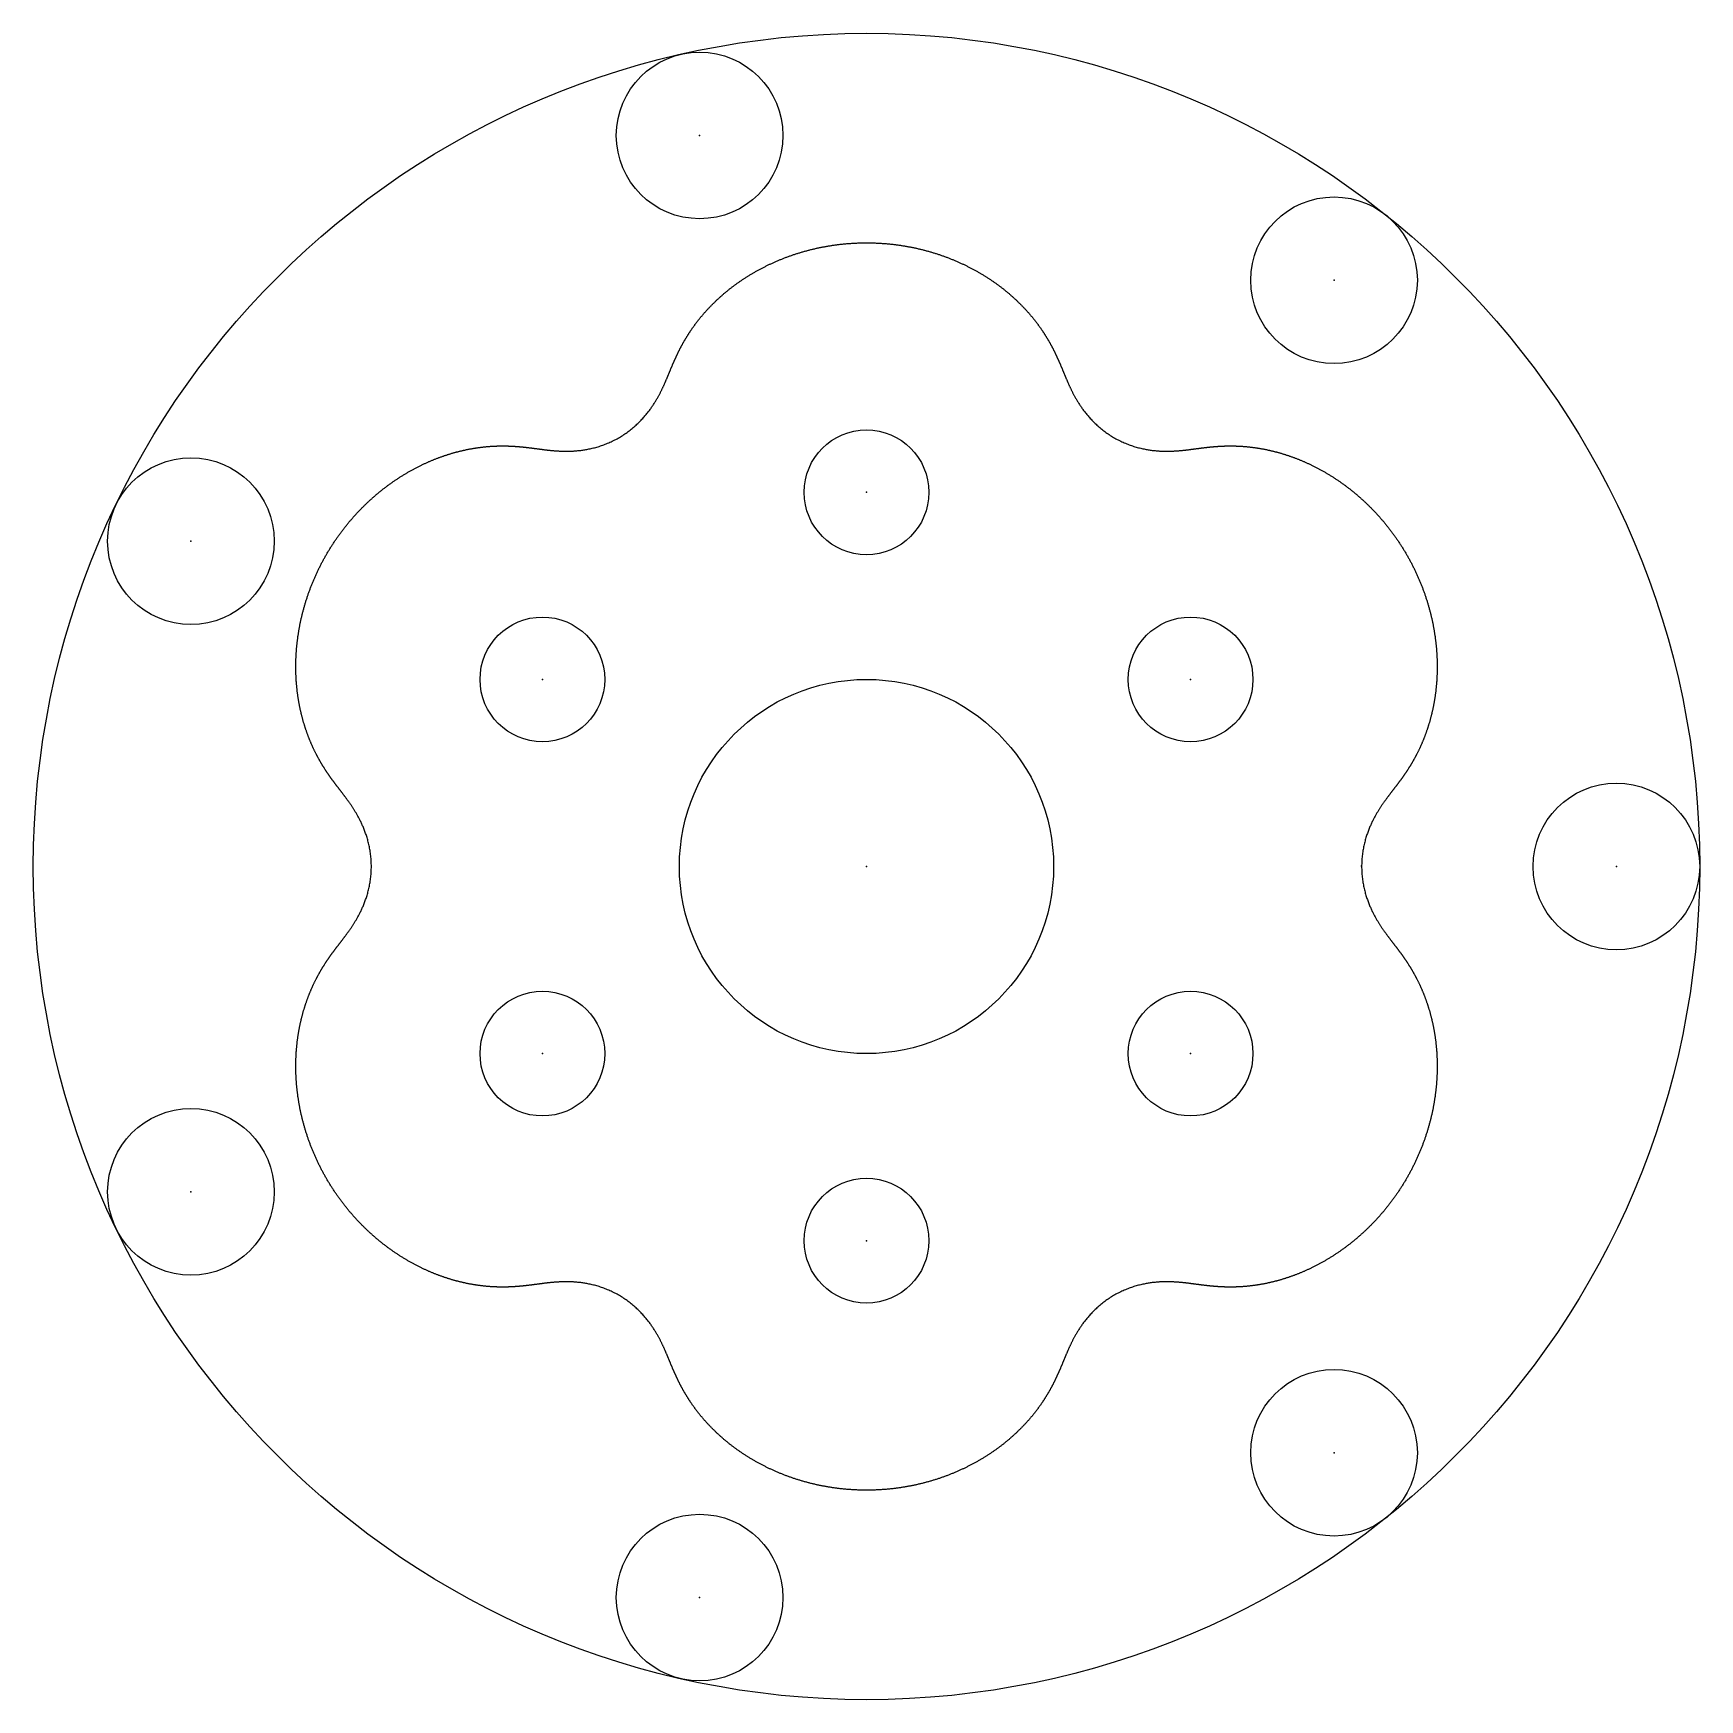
# Model space of a CAD drawing. Header units: metres. Extents: x -30 to 30, y -30 to 30.
import ezdxf

# ---------------------------------------------------------------- set-up
doc = ezdxf.new("R2010")
doc.units = ezdxf.units.M

msp = doc.modelspace()

# ---------------------------------------------------------------- linework, layer by layer
at = {"color": 1}
msp.add_lwpolyline([(17.829, 0.042), (17.829, -0.006), (17.829, -0.054), (17.83, -0.102), (17.832, -0.15), (17.834, -0.198), (17.837, -0.246), (17.841, -0.293), (17.845, -0.341), (17.85, -0.388), (17.855, -0.434), (17.861, -0.481), (17.868, -0.527), (17.875, -0.572), (17.883, -0.617), (17.891, -0.662), (17.9, -0.706), (17.909, -0.75), (17.918, -0.793), (17.928, -0.836), (17.939, -0.878), (17.95, -0.919), (17.961, -0.96), (17.972, -1.001), (17.984, -1.04), (17.996, -1.079), (18.008, -1.118), (18.021, -1.156), (18.034, -1.193), (18.047, -1.229), (18.06, -1.265), (18.073, -1.301), (18.087, -1.335), (18.101, -1.369), (18.114, -1.403), (18.128, -1.435), (18.142, -1.468), (18.156, -1.499), (18.17, -1.53), (18.184, -1.56), (18.198, -1.59), (18.213, -1.619), (18.227, -1.648), (18.241, -1.676), (18.255, -1.703), (18.269, -1.73), (18.283, -1.756), (18.297, -1.782), (18.311, -1.808), (18.325, -1.833), (18.338, -1.857), (18.352, -1.881), (18.366, -1.904), (18.379, -1.927), (18.393, -1.95), (18.406, -1.972), (18.419, -1.994), (18.432, -2.015), (18.445, -2.036), (18.458, -2.057), (18.471, -2.077), (18.484, -2.097), (18.497, -2.116), (18.509, -2.136), (18.522, -2.154), (18.534, -2.173), (18.546, -2.191), (18.558, -2.209), (18.57, -2.227), (18.582, -2.244), (18.594, -2.261), (18.606, -2.278), (18.618, -2.295), (18.629, -2.311), (18.641, -2.327), (18.652, -2.343), (18.663, -2.359), (18.674, -2.374), (18.685, -2.389), (18.696, -2.404), (18.707, -2.419), (18.718, -2.434), (18.728, -2.448), (18.739, -2.463), (18.75, -2.477), (18.76, -2.491), (18.77, -2.505), (18.781, -2.519), (18.791, -2.532), (18.801, -2.546), (18.811, -2.559), (18.821, -2.572), (18.831, -2.585), (18.841, -2.598), (18.851, -2.611), (18.86, -2.624), (18.87, -2.636), (18.88, -2.649), (18.889, -2.661), (18.899, -2.674), (18.908, -2.686), (18.917, -2.698), (18.927, -2.71), (18.936, -2.723), (18.945, -2.735), (18.954, -2.747), (18.963, -2.758), (18.973, -2.77), (18.982, -2.782), (18.991, -2.794), (19, -2.806), (19.009, -2.817), (19.017, -2.829), (19.026, -2.84), (19.035, -2.852), (19.044, -2.863), (19.053, -2.875), (19.061, -2.886), (19.07, -2.898), (19.079, -2.909), (19.088, -2.921), (19.096, -2.932), (19.105, -2.943), (19.113, -2.955), (19.122, -2.966), (19.131, -2.977), (19.139, -2.989), (19.148, -3), (19.156, -3.011), (19.165, -3.023), (19.173, -3.034), (19.181, -3.045), (19.19, -3.057), (19.198, -3.068), (19.207, -3.08), (19.215, -3.091), (19.223, -3.102), (19.232, -3.114), (19.24, -3.125), (19.249, -3.137), (19.257, -3.148), (19.265, -3.16), (19.274, -3.171), (19.282, -3.183), (19.29, -3.194), (19.298, -3.206), (19.307, -3.218), (19.315, -3.229), (19.323, -3.241), (19.332, -3.253), (19.34, -3.265), (19.348, -3.277), (19.356, -3.288), (19.365, -3.3), (19.373, -3.312), (19.381, -3.324), (19.389, -3.336), (19.398, -3.348), (19.406, -3.36), (19.414, -3.373), (19.422, -3.385), (19.43, -3.397), (19.439, -3.409), (19.447, -3.422), (19.455, -3.434), (19.463, -3.447), (19.472, -3.459), (19.48, -3.472), (19.488, -3.484), (19.496, -3.497), (19.504, -3.51), (19.513, -3.523), (19.521, -3.536), (19.529, -3.548), (19.537, -3.561), (19.545, -3.574), (19.553, -3.588), (19.562, -3.601), (19.57, -3.614), (19.578, -3.627), (19.586, -3.641), (19.594, -3.654), (19.602, -3.668), (19.611, -3.681), (19.619, -3.695), (19.627, -3.708), (19.635, -3.722), (19.643, -3.736), (19.651, -3.75), (19.659, -3.764), (19.668, -3.778), (19.676, -3.792), (19.684, -3.806), (19.692, -3.82), (19.7, -3.835), (19.708, -3.849), (19.716, -3.864), (19.724, -3.878), (19.732, -3.893), (19.74, -3.908), (19.748, -3.922), (19.756, -3.937), (19.764, -3.952), (19.772, -3.967), (19.78, -3.982), (19.788, -3.997), (19.796, -4.013), (19.804, -4.028), (19.812, -4.043), (19.82, -4.059), (19.828, -4.074), (19.836, -4.09), (19.844, -4.106), (19.852, -4.121), (19.86, -4.137), (19.868, -4.153), (19.875, -4.169), (19.883, -4.185), (19.891, -4.202), (19.899, -4.218), (19.907, -4.234), (19.914, -4.251), (19.922, -4.267), (19.93, -4.284), (19.937, -4.301), (19.945, -4.317), (19.953, -4.334), (19.96, -4.351), (19.968, -4.368), (19.976, -4.385), (19.983, -4.403), (19.991, -4.42), (19.998, -4.437), (20.006, -4.455), (20.013, -4.472), (20.02, -4.49), (20.028, -4.508), (20.035, -4.525), (20.043, -4.543), (20.05, -4.561), (20.057, -4.579), (20.064, -4.597), (20.072, -4.616), (20.079, -4.634), (20.086, -4.652), (20.093, -4.671), (20.1, -4.689), (20.107, -4.708), (20.114, -4.727), (20.121, -4.746), (20.128, -4.765), (20.135, -4.784), (20.142, -4.803), (20.149, -4.822), (20.156, -4.841), (20.163, -4.86), (20.169, -4.88), (20.176, -4.899), (20.183, -4.919), (20.189, -4.939), (20.196, -4.958), (20.203, -4.978), (20.209, -4.998), (20.216, -5.018), (20.222, -5.038), (20.228, -5.059), (20.235, -5.079), (20.241, -5.099), (20.247, -5.12), (20.253, -5.14), (20.26, -5.161), (20.266, -5.182), (20.272, -5.202), (20.278, -5.223), (20.284, -5.244), (20.29, -5.265), (20.295, -5.286), (20.301, -5.308), (20.307, -5.329), (20.313, -5.35), (20.318, -5.372), (20.324, -5.393), (20.329, -5.415), (20.335, -5.436), (20.34, -5.458), (20.346, -5.48), (20.351, -5.502), (20.356, -5.524), (20.361, -5.546), (20.367, -5.568), (20.372, -5.591), (20.377, -5.613), (20.382, -5.635), (20.387, -5.658), (20.391, -5.68), (20.396, -5.703), (20.401, -5.726), (20.405, -5.749), (20.41, -5.771), (20.415, -5.794), (20.419, -5.817), (20.423, -5.841), (20.428, -5.864), (20.432, -5.887), (20.436, -5.91), (20.44, -5.934), (20.444, -5.957), (20.448, -5.981), (20.452, -6.004), (20.456, -6.028), (20.46, -6.052), (20.464, -6.076), (20.467, -6.1), (20.471, -6.124), (20.474, -6.148), (20.478, -6.172), (20.481, -6.196), (20.484, -6.22), (20.487, -6.245), (20.491, -6.269), (20.494, -6.294), (20.497, -6.318), (20.499, -6.343), (20.502, -6.367), (20.505, -6.392), (20.508, -6.417), (20.51, -6.442), (20.513, -6.467), (20.515, -6.492), (20.517, -6.517), (20.52, -6.542), (20.522, -6.567), (20.524, -6.593), (20.526, -6.618), (20.528, -6.643), (20.53, -6.669), (20.531, -6.694), (20.533, -6.72), (20.535, -6.746), (20.536, -6.771), (20.537, -6.797), (20.539, -6.823), (20.54, -6.849), (20.541, -6.875), (20.542, -6.901), (20.543, -6.927), (20.544, -6.953), (20.545, -6.979), (20.546, -7.005), (20.546, -7.031), (20.547, -7.058), (20.547, -7.084), (20.547, -7.11), (20.548, -7.137), (20.548, -7.163), (20.548, -7.19), (20.548, -7.216), (20.548, -7.243), (20.547, -7.27), (20.547, -7.297), (20.547, -7.323), (20.546, -7.35), (20.546, -7.377), (20.545, -7.404), (20.544, -7.431), (20.543, -7.458), (20.542, -7.485), (20.541, -7.512), (20.54, -7.539), (20.539, -7.567), (20.537, -7.594), (20.536, -7.621), (20.534, -7.648), (20.533, -7.676), (20.531, -7.703), (20.529, -7.731), (20.527, -7.758), (20.525, -7.786), (20.523, -7.813), (20.52, -7.841), (20.518, -7.868), (20.515, -7.896), (20.513, -7.924), (20.51, -7.951), (20.507, -7.979), (20.504, -8.007), (20.501, -8.035), (20.498, -8.062), (20.495, -8.09), (20.492, -8.118), (20.488, -8.146), (20.485, -8.174), (20.481, -8.202), (20.478, -8.23), (20.474, -8.258), (20.47, -8.286), (20.466, -8.314), (20.462, -8.342), (20.457, -8.37), (20.453, -8.398), (20.449, -8.426), (20.444, -8.454), (20.439, -8.483), (20.435, -8.511), (20.43, -8.539), (20.425, -8.567), (20.42, -8.595), (20.414, -8.624), (20.409, -8.652), (20.404, -8.68), (20.398, -8.708), (20.392, -8.737), (20.387, -8.765), (20.381, -8.793), (20.375, -8.822), (20.369, -8.85), (20.363, -8.878), (20.356, -8.907), (20.35, -8.935), (20.343, -8.963), (20.337, -8.992), (20.33, -9.02), (20.323, -9.048), (20.316, -9.077), (20.309, -9.105), (20.302, -9.133), (20.295, -9.162), (20.287, -9.19), (20.28, -9.219), (20.272, -9.247), (20.265, -9.275), (20.257, -9.304), (20.249, -9.332), (20.241, -9.36), (20.233, -9.389), (20.224, -9.417), (20.216, -9.445), (20.208, -9.474), (20.199, -9.502), (20.19, -9.53), (20.182, -9.559), (20.173, -9.587), (20.164, -9.615), (20.155, -9.643), (20.145, -9.672), (20.136, -9.7), (20.127, -9.728), (20.117, -9.756), (20.107, -9.785), (20.098, -9.813), (20.088, -9.841), (20.078, -9.869), (20.068, -9.897), (20.057, -9.925), (20.047, -9.953), (20.037, -9.981), (20.026, -10.009), (20.016, -10.037), (20.005, -10.065), (19.994, -10.093), (19.983, -10.121), (19.972, -10.149), (19.961, -10.177), (19.949, -10.205), (19.938, -10.233), (19.927, -10.26), (19.915, -10.288), (19.903, -10.316), (19.892, -10.344), (19.88, -10.371), (19.868, -10.399), (19.856, -10.426), (19.843, -10.454), (19.831, -10.482), (19.819, -10.509), (19.806, -10.536), (19.793, -10.564), (19.781, -10.591), (19.768, -10.619), (19.755, -10.646), (19.742, -10.673), (19.729, -10.7), (19.715, -10.728), (19.702, -10.755), (19.689, -10.782), (19.675, -10.809), (19.661, -10.836), (19.648, -10.863), (19.634, -10.89), (19.62, -10.917), (19.606, -10.943), (19.592, -10.97), (19.577, -10.997), (19.563, -11.024), (19.549, -11.05), (19.534, -11.077), (19.519, -11.103), (19.505, -11.13), (19.49, -11.156), (19.475, -11.183), (19.46, -11.209), (19.445, -11.235), (19.429, -11.261), (19.414, -11.287), (19.399, -11.314), (19.383, -11.34), (19.368, -11.366), (19.352, -11.391), (19.336, -11.417), (19.32, -11.443), (19.304, -11.469), (19.288, -11.495), (19.272, -11.52), (19.256, -11.546), (19.239, -11.571), (19.223, -11.597), (19.207, -11.622), (19.19, -11.647), (19.173, -11.673), (19.156, -11.698), (19.14, -11.723), (19.123, -11.748), (19.106, -11.773), (19.088, -11.798), (19.071, -11.823), (19.054, -11.847), (19.037, -11.872), (19.019, -11.897), (19.002, -11.921), (18.984, -11.946), (18.966, -11.97), (18.948, -11.994), (18.931, -12.019), (18.913, -12.043), (18.894, -12.067), (18.876, -12.091), (18.858, -12.115), (18.84, -12.139), (18.822, -12.163), (18.803, -12.186), (18.785, -12.21), (18.766, -12.233), (18.747, -12.257), (18.729, -12.28), (18.71, -12.304), (18.691, -12.327), (18.672, -12.35), (18.653, -12.373), (18.634, -12.396), (18.615, -12.419), (18.595, -12.442), (18.576, -12.465), (18.557, -12.487), (18.537, -12.51), (18.518, -12.532), (18.498, -12.555), (18.478, -12.577), (18.458, -12.599), (18.439, -12.622), (18.419, -12.644), (18.399, -12.666), (18.379, -12.688), (18.359, -12.709), (18.339, -12.731), (18.318, -12.753), (18.298, -12.774), (18.278, -12.796), (18.257, -12.817), (18.237, -12.838), (18.216, -12.859), (18.196, -12.881), (18.175, -12.902), (18.155, -12.922), (18.134, -12.943), (18.113, -12.964), (18.092, -12.985), (18.071, -13.005), (18.05, -13.026), (18.029, -13.046), (18.008, -13.066), (17.987, -13.086), (17.966, -13.106), (17.945, -13.126), (17.923, -13.146), (17.902, -13.166), (17.881, -13.186), (17.859, -13.205), (17.838, -13.225), (17.816, -13.244), (17.795, -13.263), (17.773, -13.282), (17.752, -13.302), (17.73, -13.321), (17.708, -13.339), (17.686, -13.358), (17.664, -13.377), (17.643, -13.395), (17.621, -13.414), (17.599, -13.432), (17.577, -13.451), (17.555, -13.469), (17.533, -13.487), (17.511, -13.505), (17.488, -13.523), (17.466, -13.541), (17.444, -13.558), (17.422, -13.576), (17.399, -13.593), (17.377, -13.611), (17.355, -13.628), (17.332, -13.645), (17.31, -13.662), (17.288, -13.679), (17.265, -13.696), (17.243, -13.713), (17.22, -13.729), (17.198, -13.746), (17.175, -13.762), (17.152, -13.779), (17.13, -13.795), (17.107, -13.811), (17.084, -13.827), (17.062, -13.843), (17.039, -13.859), (17.016, -13.874), (16.993, -13.89), (16.971, -13.906), (16.948, -13.921), (16.925, -13.936), (16.902, -13.951), (16.879, -13.966), (16.857, -13.981), (16.834, -13.996), (16.811, -14.011), (16.788, -14.026), (16.765, -14.04), (16.742, -14.055), (16.719, -14.069), (16.696, -14.083), (16.673, -14.097), (16.65, -14.111), (16.627, -14.125), (16.604, -14.139), (16.581, -14.153), (16.558, -14.166), (16.535, -14.18), (16.512, -14.193), (16.489, -14.207), (16.466, -14.22), (16.443, -14.233), (16.42, -14.246), (16.397, -14.259), (16.374, -14.271), (16.351, -14.284), (16.328, -14.297), (16.305, -14.309), (16.282, -14.321), (16.259, -14.334), (16.236, -14.346), (16.213, -14.358), (16.19, -14.37), (16.167, -14.382), (16.144, -14.393), (16.121, -14.405), (16.098, -14.416), (16.075, -14.428), (16.052, -14.439), (16.029, -14.45), (16.006, -14.461), (15.983, -14.472), (15.96, -14.483), (15.937, -14.494), (15.914, -14.505), (15.891, -14.515), (15.868, -14.526), (15.845, -14.536), (15.823, -14.546), (15.8, -14.557), (15.777, -14.567), (15.754, -14.577), (15.731, -14.587), (15.709, -14.596), (15.686, -14.606), (15.663, -14.616), (15.64, -14.625), (15.618, -14.634), (15.595, -14.644), (15.573, -14.653), (15.55, -14.662), (15.527, -14.671), (15.505, -14.68), (15.482, -14.688), (15.46, -14.697), (15.437, -14.706), (15.415, -14.714), (15.393, -14.723), (15.37, -14.731), (15.348, -14.739), (15.325, -14.747), (15.303, -14.755), (15.281, -14.763), (15.259, -14.771), (15.236, -14.779), (15.214, -14.786), (15.192, -14.794), (15.17, -14.801), (15.148, -14.808), (15.126, -14.816), (15.104, -14.823), (15.082, -14.83), (15.06, -14.837), (15.038, -14.844), (15.016, -14.85), (14.995, -14.857), (14.973, -14.864), (14.951, -14.87), (14.93, -14.877), (14.908, -14.883), (14.886, -14.889), (14.865, -14.895), (14.843, -14.901), (14.822, -14.907), (14.8, -14.913), (14.779, -14.919), (14.758, -14.925), (14.736, -14.93), (14.715, -14.936), (14.694, -14.941), (14.673, -14.947), (14.652, -14.952), (14.631, -14.957), (14.61, -14.962), (14.589, -14.967), (14.568, -14.972), (14.547, -14.977), (14.526, -14.982), (14.505, -14.987), (14.485, -14.991), (14.464, -14.996), (14.443, -15), (14.423, -15.005), (14.402, -15.009), (14.382, -15.013), (14.362, -15.017), (14.341, -15.021), (14.321, -15.025), (14.301, -15.029), (14.281, -15.033), (14.26, -15.037), (14.24, -15.041), (14.22, -15.044), (14.2, -15.048), (14.181, -15.051), (14.161, -15.055), (14.141, -15.058), (14.121, -15.061), (14.102, -15.064), (14.082, -15.067), (14.062, -15.07), (14.043, -15.073), (14.023, -15.076), (14.004, -15.079), (13.985, -15.082), (13.966, -15.084), (13.946, -15.087), (13.927, -15.09), (13.908, -15.092), (13.889, -15.094), (13.87, -15.097), (13.851, -15.099), (13.832, -15.101), (13.814, -15.104), (13.795, -15.106), (13.776, -15.108), (13.758, -15.11), (13.739, -15.111), (13.721, -15.113), (13.702, -15.115), (13.684, -15.117), (13.666, -15.119), (13.648, -15.12), (13.629, -15.122), (13.611, -15.123), (13.593, -15.125), (13.575, -15.126), (13.557, -15.127), (13.54, -15.129), (13.522, -15.13), (13.504, -15.131), (13.486, -15.132), (13.469, -15.133), (13.451, -15.134), (13.434, -15.135), (13.416, -15.136), (13.399, -15.137), (13.382, -15.138), (13.365, -15.138), (13.347, -15.139), (13.33, -15.14), (13.313, -15.14), (13.296, -15.141), (13.279, -15.141), (13.263, -15.142), (13.246, -15.142), (13.229, -15.142), (13.212, -15.143), (13.196, -15.143), (13.179, -15.143), (13.163, -15.143), (13.146, -15.144), (13.13, -15.144), (13.114, -15.144), (13.097, -15.144), (13.081, -15.144), (13.065, -15.144), (13.049, -15.143), (13.033, -15.143), (13.017, -15.143), (13.001, -15.143), (12.985, -15.143), (12.97, -15.142), (12.954, -15.142), (12.938, -15.142), (12.922, -15.141), (12.907, -15.141), (12.891, -15.14), (12.876, -15.14), (12.861, -15.139), (12.845, -15.139), (12.83, -15.138), (12.815, -15.137), (12.799, -15.137), (12.784, -15.136), (12.769, -15.135), (12.754, -15.134), (12.739, -15.134), (12.724, -15.133), (12.709, -15.132), (12.694, -15.131), (12.679, -15.13), (12.665, -15.129), (12.65, -15.128), (12.635, -15.127), (12.62, -15.126), (12.606, -15.125), (12.591, -15.124), (12.577, -15.123), (12.562, -15.122), (12.548, -15.121), (12.533, -15.119), (12.519, -15.118), (12.504, -15.117), (12.49, -15.116), (12.476, -15.115), (12.461, -15.113), (12.447, -15.112), (12.433, -15.111), (12.419, -15.109), (12.404, -15.108), (12.39, -15.106), (12.376, -15.105), (12.362, -15.104), (12.348, -15.102), (12.334, -15.101), (12.32, -15.099), (12.306, -15.098), (12.291, -15.096), (12.277, -15.094), (12.263, -15.093), (12.249, -15.091), (12.235, -15.09), (12.221, -15.088), (12.207, -15.086), (12.193, -15.085), (12.179, -15.083), (12.165, -15.081), (12.151, -15.08), (12.137, -15.078), (12.123, -15.076), (12.108, -15.074), (12.094, -15.073), (12.08, -15.071), (12.066, -15.069), (12.052, -15.067), (12.038, -15.065), (12.023, -15.064), (12.009, -15.062), (11.995, -15.06), (11.98, -15.058), (11.966, -15.056), (11.951, -15.054), (11.937, -15.052), (11.922, -15.05), (11.908, -15.049), (11.893, -15.047), (11.878, -15.045), (11.863, -15.043), (11.848, -15.041), (11.833, -15.039), (11.818, -15.037), (11.803, -15.035), (11.788, -15.033), (11.773, -15.031), (11.757, -15.029), (11.742, -15.027), (11.726, -15.025), (11.71, -15.023), (11.694, -15.021), (11.678, -15.019), (11.662, -15.016), (11.646, -15.014), (11.63, -15.012), (11.613, -15.01), (11.597, -15.008), (11.58, -15.006), (11.563, -15.004), (11.546, -15.002), (11.529, -15), (11.511, -14.998), (11.494, -14.996), (11.476, -14.994), (11.458, -14.992), (11.44, -14.99), (11.421, -14.988), (11.403, -14.986), (11.384, -14.984), (11.365, -14.982), (11.345, -14.981), (11.326, -14.979), (11.306, -14.977), (11.286, -14.975), (11.266, -14.973), (11.245, -14.972), (11.224, -14.97), (11.203, -14.968), (11.182, -14.967), (11.16, -14.965), (11.138, -14.964), (11.115, -14.962), (11.093, -14.961), (11.07, -14.96), (11.046, -14.959), (11.022, -14.958), (10.998, -14.957), (10.974, -14.956), (10.949, -14.955), (10.924, -14.954), (10.898, -14.954), (10.872, -14.953), (10.845, -14.953), (10.819, -14.953), (10.791, -14.953), (10.763, -14.953), (10.735, -14.953), (10.706, -14.954), (10.677, -14.955), (10.648, -14.956), (10.618, -14.957), (10.587, -14.958), (10.556, -14.96), (10.524, -14.962), (10.492, -14.964), (10.46, -14.967), (10.427, -14.969), (10.393, -14.973), (10.359, -14.976), (10.325, -14.98), (10.29, -14.984), (10.254, -14.989), (10.218, -14.994), (10.182, -14.999), (10.145, -15.005), (10.107, -15.011), (10.069, -15.018), (10.031, -15.025), (9.992, -15.033), (9.953, -15.041), (9.913, -15.05), (9.873, -15.059), (9.832, -15.069), (9.792, -15.08), (9.75, -15.091), (9.709, -15.102), (9.667, -15.115), (9.625, -15.128), (9.583, -15.141), (9.54, -15.156), (9.497, -15.171), (9.455, -15.186), (9.412, -15.202), (9.368, -15.219), (9.325, -15.237), (9.282, -15.255), (9.239, -15.274), (9.196, -15.294), (9.153, -15.314), (9.11, -15.335), (9.067, -15.357), (9.025, -15.379), (8.982, -15.402), (8.94, -15.425), (8.899, -15.449), (8.857, -15.474), (8.816, -15.499), (8.776, -15.524), (8.736, -15.55), (8.696, -15.577), (8.657, -15.604), (8.618, -15.631), (8.58, -15.659), (8.542, -15.687), (8.505, -15.716), (8.469, -15.745), (8.433, -15.774), (8.398, -15.803), (8.364, -15.832), (8.33, -15.862), (8.297, -15.892), (8.264, -15.922), (8.232, -15.952), (8.201, -15.982), (8.171, -16.012), (8.141, -16.042), (8.112, -16.072), (8.084, -16.102), (8.056, -16.132), (8.029, -16.162), (8.003, -16.192), (7.977, -16.222), (7.953, -16.251), (7.928, -16.281), (7.904, -16.31), (7.881, -16.339), (7.859, -16.367), (7.837, -16.396), (7.816, -16.424), (7.795, -16.452), (7.775, -16.48), (7.755, -16.508), (7.736, -16.535), (7.718, -16.562), (7.7, -16.589), (7.682, -16.615), (7.665, -16.641), (7.648, -16.667), (7.632, -16.693), (7.616, -16.718), (7.601, -16.743), (7.586, -16.768), (7.572, -16.792), (7.557, -16.816), (7.544, -16.84), (7.53, -16.863), (7.517, -16.886), (7.504, -16.909), (7.492, -16.932), (7.48, -16.954), (7.468, -16.976), (7.456, -16.998), (7.445, -17.019), (7.434, -17.04), (7.423, -17.061), (7.413, -17.082), (7.403, -17.102), (7.393, -17.123), (7.383, -17.142), (7.373, -17.162), (7.364, -17.181), (7.355, -17.201), (7.345, -17.22), (7.337, -17.238), (7.328, -17.257), (7.319, -17.275), (7.311, -17.293), (7.303, -17.311), (7.295, -17.329), (7.287, -17.346), (7.279, -17.364), (7.271, -17.381), (7.264, -17.398), (7.257, -17.415), (7.249, -17.431), (7.242, -17.448), (7.235, -17.464), (7.228, -17.48), (7.221, -17.496), (7.214, -17.512), (7.208, -17.528), (7.201, -17.543), (7.194, -17.559), (7.188, -17.574), (7.181, -17.589), (7.175, -17.604), (7.169, -17.619), (7.163, -17.634), (7.156, -17.649), (7.15, -17.664), (7.144, -17.678), (7.138, -17.693), (7.132, -17.707), (7.126, -17.721), (7.12, -17.736), (7.115, -17.75), (7.109, -17.764), (7.103, -17.778), (7.097, -17.792), (7.091, -17.806), (7.086, -17.819), (7.08, -17.833), (7.074, -17.847), (7.069, -17.86), (7.063, -17.874), (7.058, -17.887), (7.052, -17.901), (7.046, -17.914), (7.041, -17.928), (7.035, -17.941), (7.03, -17.954), (7.024, -17.967), (7.019, -17.981), (7.013, -17.994), (7.008, -18.007), (7.002, -18.02), (6.996, -18.033), (6.991, -18.046), (6.985, -18.059), (6.98, -18.073), (6.974, -18.086), (6.969, -18.099), (6.963, -18.112), (6.957, -18.125), (6.952, -18.138), (6.946, -18.151), (6.941, -18.164), (6.935, -18.177), (6.929, -18.189), (6.924, -18.202), (6.918, -18.215), (6.912, -18.228), (6.906, -18.241), (6.901, -18.254), (6.895, -18.267), (6.889, -18.28), (6.883, -18.293), (6.877, -18.306), (6.871, -18.319), (6.865, -18.332), (6.859, -18.345), (6.853, -18.358), (6.847, -18.371), (6.841, -18.384), (6.835, -18.397), (6.829, -18.411), (6.823, -18.424), (6.816, -18.437), (6.81, -18.45), (6.804, -18.463), (6.797, -18.476), (6.791, -18.489), (6.785, -18.503), (6.778, -18.516), (6.772, -18.529), (6.765, -18.542), (6.758, -18.556), (6.752, -18.569), (6.745, -18.582), (6.738, -18.596), (6.732, -18.609), (6.725, -18.623), (6.718, -18.636), (6.711, -18.65), (6.704, -18.663), (6.697, -18.677), (6.69, -18.69), (6.682, -18.704), (6.675, -18.717), (6.668, -18.731), (6.661, -18.745), (6.653, -18.758), (6.646, -18.772), (6.638, -18.786), (6.631, -18.8), (6.623, -18.813), (6.615, -18.827), (6.608, -18.841), (6.6, -18.855), (6.592, -18.869), (6.584, -18.883), (6.576, -18.897), (6.568, -18.911), (6.56, -18.925), (6.552, -18.939), (6.544, -18.953), (6.535, -18.967), (6.527, -18.982), (6.518, -18.996), (6.51, -19.01), (6.501, -19.024), (6.493, -19.039), (6.484, -19.053), (6.475, -19.067), (6.466, -19.082), (6.457, -19.096), (6.448, -19.111), (6.439, -19.125), (6.43, -19.14), (6.421, -19.154), (6.412, -19.169), (6.402, -19.183), (6.393, -19.198), (6.383, -19.212), (6.374, -19.227), (6.364, -19.242), (6.354, -19.257), (6.344, -19.271), (6.334, -19.286), (6.324, -19.301), (6.314, -19.316), (6.304, -19.331), (6.294, -19.346), (6.284, -19.36), (6.273, -19.375), (6.263, -19.39), (6.252, -19.405), (6.242, -19.42), (6.231, -19.435), (6.22, -19.45), (6.209, -19.466), (6.198, -19.481), (6.187, -19.496), (6.176, -19.511), (6.165, -19.526), (6.153, -19.541), (6.142, -19.557), (6.131, -19.572), (6.119, -19.587), (6.107, -19.602), (6.096, -19.618), (6.084, -19.633), (6.072, -19.648), (6.06, -19.664), (6.048, -19.679), (6.035, -19.694), (6.023, -19.71), (6.011, -19.725), (5.998, -19.741), (5.986, -19.756), (5.973, -19.771), (5.96, -19.787), (5.948, -19.802), (5.935, -19.818), (5.922, -19.833), (5.909, -19.849), (5.895, -19.864), (5.882, -19.88), (5.869, -19.896), (5.855, -19.911), (5.842, -19.927), (5.828, -19.942), (5.814, -19.958), (5.8, -19.973), (5.786, -19.989), (5.772, -20.005), (5.758, -20.02), (5.744, -20.036), (5.73, -20.051), (5.715, -20.067), (5.701, -20.083), (5.686, -20.098), (5.671, -20.114), (5.657, -20.13), (5.642, -20.145), (5.627, -20.161), (5.612, -20.177), (5.596, -20.192), (5.581, -20.208), (5.566, -20.223), (5.55, -20.239), (5.535, -20.255), (5.519, -20.27), (5.503, -20.286), (5.487, -20.301), (5.471, -20.317), (5.455, -20.333), (5.439, -20.348), (5.423, -20.364), (5.407, -20.379), (5.39, -20.395), (5.373, -20.41), (5.357, -20.426), (5.34, -20.442), (5.323, -20.457), (5.306, -20.473), (5.289, -20.488), (5.272, -20.503), (5.255, -20.519), (5.237, -20.534), (5.22, -20.55), (5.202, -20.565), (5.185, -20.581), (5.167, -20.596), (5.149, -20.611), (5.131, -20.627), (5.113, -20.642), (5.095, -20.657), (5.077, -20.673), (5.058, -20.688), (5.04, -20.703), (5.022, -20.718), (5.003, -20.733), (4.984, -20.749), (4.965, -20.764), (4.946, -20.779), (4.927, -20.794), (4.908, -20.809), (4.889, -20.824), (4.87, -20.839), (4.85, -20.854), (4.831, -20.869), (4.811, -20.884), (4.791, -20.899), (4.772, -20.913), (4.752, -20.928), (4.732, -20.943), (4.712, -20.958), (4.691, -20.972), (4.671, -20.987), (4.651, -21.002), (4.63, -21.016), (4.61, -21.031), (4.589, -21.045), (4.568, -21.06), (4.547, -21.074), (4.526, -21.088), (4.505, -21.103), (4.484, -21.117), (4.463, -21.131), (4.442, -21.146), (4.42, -21.16), (4.399, -21.174), (4.377, -21.188), (4.355, -21.202), (4.333, -21.216), (4.312, -21.23), (4.29, -21.244), (4.267, -21.258), (4.245, -21.271), (4.223, -21.285), (4.201, -21.299), (4.178, -21.313), (4.156, -21.326), (4.133, -21.34), (4.11, -21.353), (4.087, -21.367), (4.065, -21.38), (4.042, -21.393), (4.018, -21.406), (3.995, -21.42), (3.972, -21.433), (3.949, -21.446), (3.925, -21.459), (3.902, -21.472), (3.878, -21.485), (3.854, -21.498), (3.831, -21.51), (3.807, -21.523), (3.783, -21.536), (3.759, -21.548), (3.735, -21.561), (3.71, -21.573), (3.686, -21.586), (3.662, -21.598), (3.637, -21.61), (3.613, -21.623), (3.588, -21.635), (3.563, -21.647), (3.539, -21.659), (3.514, -21.671), (3.489, -21.683), (3.464, -21.694), (3.439, -21.706), (3.413, -21.718), (3.388, -21.729), (3.363, -21.741), (3.337, -21.752), (3.312, -21.764), (3.286, -21.775), (3.261, -21.786), (3.235, -21.797), (3.209, -21.808), (3.183, -21.819), (3.157, -21.83), (3.131, -21.841), (3.105, -21.852), (3.079, -21.862), (3.053, -21.873), (3.026, -21.883), (3, -21.894), (2.973, -21.904), (2.947, -21.914), (2.92, -21.925), (2.894, -21.935), (2.867, -21.945), (2.84, -21.955), (2.813, -21.964), (2.786, -21.974), (2.759, -21.984), (2.732, -21.994), (2.705, -22.003), (2.678, -22.012), (2.651, -22.022), (2.623, -22.031), (2.596, -22.04), (2.568, -22.049), (2.541, -22.058), (2.513, -22.067), (2.486, -22.076), (2.458, -22.085), (2.43, -22.093), (2.402, -22.102), (2.374, -22.11), (2.346, -22.118), (2.318, -22.127), (2.29, -22.135), (2.262, -22.143), (2.234, -22.151), (2.206, -22.159), (2.178, -22.166), (2.149, -22.174), (2.121, -22.182), (2.093, -22.189), (2.064, -22.197), (2.036, -22.204), (2.007, -22.211), (1.978, -22.218), (1.95, -22.225), (1.921, -22.232), (1.892, -22.239), (1.863, -22.246), (1.834, -22.252), (1.806, -22.259), (1.777, -22.265), (1.748, -22.271), (1.719, -22.278), (1.689, -22.284), (1.66, -22.29), (1.631, -22.296), (1.602, -22.301), (1.573, -22.307), (1.543, -22.313), (1.514, -22.318), (1.485, -22.324), (1.455, -22.329), (1.426, -22.334), (1.396, -22.339), (1.367, -22.344), (1.337, -22.349), (1.308, -22.354), (1.278, -22.358), (1.249, -22.363), (1.219, -22.367), (1.189, -22.372), (1.159, -22.376), (1.13, -22.38), (1.1, -22.384), (1.07, -22.388), (1.04, -22.392), (1.01, -22.396), (0.981, -22.399), (0.951, -22.403), (0.921, -22.406), (0.891, -22.409), (0.861, -22.413), (0.831, -22.416), (0.801, -22.419), (0.771, -22.421), (0.741, -22.424), (0.71, -22.427), (0.68, -22.429), (0.65, -22.432), (0.62, -22.434), (0.59, -22.436), (0.56, -22.438), (0.53, -22.44), (0.499, -22.442), (0.469, -22.444), (0.439, -22.446), (0.409, -22.447), (0.379, -22.449), (0.348, -22.45), (0.318, -22.451), (0.288, -22.452), (0.258, -22.453), (0.227, -22.454), (0.197, -22.455), (0.167, -22.455), (0.136, -22.456), (0.106, -22.456), (0.076, -22.457), (0.045, -22.457), (0.015, -22.457), (-0.015, -22.457), (-0.045, -22.457), (-0.076, -22.457), (-0.106, -22.456), (-0.136, -22.456), (-0.167, -22.455), (-0.197, -22.455), (-0.227, -22.454), (-0.258, -22.453), (-0.288, -22.452), (-0.318, -22.451), (-0.348, -22.45), (-0.379, -22.449), (-0.409, -22.447), (-0.439, -22.446), (-0.469, -22.444), (-0.499, -22.442), (-0.53, -22.44), (-0.56, -22.438), (-0.59, -22.436), (-0.62, -22.434), (-0.65, -22.432), (-0.68, -22.429), (-0.71, -22.427), (-0.741, -22.424), (-0.771, -22.421), (-0.801, -22.419), (-0.831, -22.416), (-0.861, -22.413), (-0.891, -22.409), (-0.921, -22.406), (-0.951, -22.403), (-0.981, -22.399), (-1.01, -22.396), (-1.04, -22.392), (-1.07, -22.388), (-1.1, -22.384), (-1.13, -22.38), (-1.159, -22.376), (-1.189, -22.372), (-1.219, -22.367), (-1.249, -22.363), (-1.278, -22.358), (-1.308, -22.354), (-1.337, -22.349), (-1.367, -22.344), (-1.396, -22.339), (-1.426, -22.334), (-1.455, -22.329), (-1.485, -22.324), (-1.514, -22.318), (-1.543, -22.313), (-1.573, -22.307), (-1.602, -22.301), (-1.631, -22.296), (-1.66, -22.29), (-1.689, -22.284), (-1.719, -22.278), (-1.748, -22.271), (-1.777, -22.265), (-1.806, -22.259), (-1.834, -22.252), (-1.863, -22.246), (-1.892, -22.239), (-1.921, -22.232), (-1.95, -22.225), (-1.978, -22.218), (-2.007, -22.211), (-2.036, -22.204), (-2.064, -22.197), (-2.093, -22.189), (-2.121, -22.182), (-2.149, -22.174), (-2.178, -22.166), (-2.206, -22.159), (-2.234, -22.151), (-2.262, -22.143), (-2.29, -22.135), (-2.318, -22.127), (-2.346, -22.118), (-2.374, -22.11), (-2.402, -22.102), (-2.43, -22.093), (-2.458, -22.085), (-2.486, -22.076), (-2.513, -22.067), (-2.541, -22.058), (-2.568, -22.049), (-2.596, -22.04), (-2.623, -22.031), (-2.651, -22.022), (-2.678, -22.012), (-2.705, -22.003), (-2.732, -21.994), (-2.759, -21.984), (-2.786, -21.974), (-2.813, -21.964), (-2.84, -21.955), (-2.867, -21.945), (-2.894, -21.935), (-2.92, -21.925), (-2.947, -21.914), (-2.973, -21.904), (-3, -21.894), (-3.026, -21.883), (-3.053, -21.873), (-3.079, -21.862), (-3.105, -21.852), (-3.131, -21.841), (-3.157, -21.83), (-3.183, -21.819), (-3.209, -21.808), (-3.235, -21.797), (-3.261, -21.786), (-3.286, -21.775), (-3.312, -21.764), (-3.337, -21.752), (-3.363, -21.741), (-3.388, -21.729), (-3.413, -21.718), (-3.439, -21.706), (-3.464, -21.694), (-3.489, -21.683), (-3.514, -21.671), (-3.539, -21.659), (-3.563, -21.647), (-3.588, -21.635), (-3.613, -21.623), (-3.637, -21.61), (-3.662, -21.598), (-3.686, -21.586), (-3.71, -21.573), (-3.735, -21.561), (-3.759, -21.548), (-3.783, -21.536), (-3.807, -21.523), (-3.831, -21.51), (-3.854, -21.498), (-3.878, -21.485), (-3.902, -21.472), (-3.925, -21.459), (-3.949, -21.446), (-3.972, -21.433), (-3.995, -21.42), (-4.018, -21.406), (-4.042, -21.393), (-4.065, -21.38), (-4.087, -21.367), (-4.11, -21.353), (-4.133, -21.34), (-4.156, -21.326), (-4.178, -21.313), (-4.201, -21.299), (-4.223, -21.285), (-4.245, -21.271), (-4.267, -21.258), (-4.29, -21.244), (-4.312, -21.23), (-4.333, -21.216), (-4.355, -21.202), (-4.377, -21.188), (-4.399, -21.174), (-4.42, -21.16), (-4.442, -21.146), (-4.463, -21.131), (-4.484, -21.117), (-4.505, -21.103), (-4.526, -21.088), (-4.547, -21.074), (-4.568, -21.06), (-4.589, -21.045), (-4.61, -21.031), (-4.63, -21.016), (-4.651, -21.002), (-4.671, -20.987), (-4.691, -20.972), (-4.712, -20.958), (-4.732, -20.943), (-4.752, -20.928), (-4.772, -20.913), (-4.791, -20.899), (-4.811, -20.884), (-4.831, -20.869), (-4.85, -20.854), (-4.87, -20.839), (-4.889, -20.824), (-4.908, -20.809), (-4.927, -20.794), (-4.946, -20.779), (-4.965, -20.764), (-4.984, -20.749), (-5.003, -20.733), (-5.022, -20.718), (-5.04, -20.703), (-5.058, -20.688), (-5.077, -20.673), (-5.095, -20.657), (-5.113, -20.642), (-5.131, -20.627), (-5.149, -20.611), (-5.167, -20.596), (-5.185, -20.581), (-5.202, -20.565), (-5.22, -20.55), (-5.237, -20.534), (-5.255, -20.519), (-5.272, -20.503), (-5.289, -20.488), (-5.306, -20.473), (-5.323, -20.457), (-5.34, -20.442), (-5.357, -20.426), (-5.373, -20.41), (-5.39, -20.395), (-5.407, -20.379), (-5.423, -20.364), (-5.439, -20.348), (-5.455, -20.333), (-5.471, -20.317), (-5.487, -20.301), (-5.503, -20.286), (-5.519, -20.27), (-5.535, -20.255), (-5.55, -20.239), (-5.566, -20.223), (-5.581, -20.208), (-5.596, -20.192), (-5.612, -20.177), (-5.627, -20.161), (-5.642, -20.145), (-5.657, -20.13), (-5.671, -20.114), (-5.686, -20.098), (-5.701, -20.083), (-5.715, -20.067), (-5.73, -20.051), (-5.744, -20.036), (-5.758, -20.02), (-5.772, -20.005), (-5.786, -19.989), (-5.8, -19.973), (-5.814, -19.958), (-5.828, -19.942), (-5.842, -19.927), (-5.855, -19.911), (-5.869, -19.896), (-5.882, -19.88), (-5.895, -19.864), (-5.909, -19.849), (-5.922, -19.833), (-5.935, -19.818), (-5.948, -19.802), (-5.96, -19.787), (-5.973, -19.771), (-5.986, -19.756), (-5.998, -19.741), (-6.011, -19.725), (-6.023, -19.71), (-6.035, -19.694), (-6.048, -19.679), (-6.06, -19.664), (-6.072, -19.648), (-6.084, -19.633), (-6.096, -19.618), (-6.107, -19.602), (-6.119, -19.587), (-6.131, -19.572), (-6.142, -19.557), (-6.153, -19.541), (-6.165, -19.526), (-6.176, -19.511), (-6.187, -19.496), (-6.198, -19.481), (-6.209, -19.466), (-6.22, -19.45), (-6.231, -19.435), (-6.242, -19.42), (-6.252, -19.405), (-6.263, -19.39), (-6.273, -19.375), (-6.284, -19.36), (-6.294, -19.346), (-6.304, -19.331), (-6.314, -19.316), (-6.324, -19.301), (-6.334, -19.286), (-6.344, -19.271), (-6.354, -19.257), (-6.364, -19.242), (-6.374, -19.227), (-6.383, -19.212), (-6.393, -19.198), (-6.402, -19.183), (-6.412, -19.169), (-6.421, -19.154), (-6.43, -19.14), (-6.439, -19.125), (-6.448, -19.111), (-6.457, -19.096), (-6.466, -19.082), (-6.475, -19.067), (-6.484, -19.053), (-6.493, -19.039), (-6.501, -19.024), (-6.51, -19.01), (-6.518, -18.996), (-6.527, -18.982), (-6.535, -18.967), (-6.544, -18.953), (-6.552, -18.939), (-6.56, -18.925), (-6.568, -18.911), (-6.576, -18.897), (-6.584, -18.883), (-6.592, -18.869), (-6.6, -18.855), (-6.608, -18.841), (-6.615, -18.827), (-6.623, -18.813), (-6.631, -18.8), (-6.638, -18.786), (-6.646, -18.772), (-6.653, -18.758), (-6.661, -18.745), (-6.668, -18.731), (-6.675, -18.717), (-6.682, -18.704), (-6.69, -18.69), (-6.697, -18.677), (-6.704, -18.663), (-6.711, -18.65), (-6.718, -18.636), (-6.725, -18.623), (-6.732, -18.609), (-6.738, -18.596), (-6.745, -18.582), (-6.752, -18.569), (-6.758, -18.556), (-6.765, -18.542), (-6.772, -18.529), (-6.778, -18.516), (-6.785, -18.503), (-6.791, -18.489), (-6.797, -18.476), (-6.804, -18.463), (-6.81, -18.45), (-6.816, -18.437), (-6.823, -18.424), (-6.829, -18.411), (-6.835, -18.397), (-6.841, -18.384), (-6.847, -18.371), (-6.853, -18.358), (-6.859, -18.345), (-6.865, -18.332), (-6.871, -18.319), (-6.877, -18.306), (-6.883, -18.293), (-6.889, -18.28), (-6.895, -18.267), (-6.901, -18.254), (-6.906, -18.241), (-6.912, -18.228), (-6.918, -18.215), (-6.924, -18.202), (-6.929, -18.189), (-6.935, -18.177), (-6.941, -18.164), (-6.946, -18.151), (-6.952, -18.138), (-6.957, -18.125), (-6.963, -18.112), (-6.969, -18.099), (-6.974, -18.086), (-6.98, -18.073), (-6.985, -18.059), (-6.991, -18.046), (-6.996, -18.033), (-7.002, -18.02), (-7.008, -18.007), (-7.013, -17.994), (-7.019, -17.981), (-7.024, -17.967), (-7.03, -17.954), (-7.035, -17.941), (-7.041, -17.928), (-7.046, -17.914), (-7.052, -17.901), (-7.058, -17.887), (-7.063, -17.874), (-7.069, -17.86), (-7.074, -17.847), (-7.08, -17.833), (-7.086, -17.819), (-7.091, -17.806), (-7.097, -17.792), (-7.103, -17.778), (-7.109, -17.764), (-7.115, -17.75), (-7.12, -17.736), (-7.126, -17.721), (-7.132, -17.707), (-7.138, -17.693), (-7.144, -17.678), (-7.15, -17.664), (-7.156, -17.649), (-7.163, -17.634), (-7.169, -17.619), (-7.175, -17.604), (-7.181, -17.589), (-7.188, -17.574), (-7.194, -17.559), (-7.201, -17.543), (-7.208, -17.528), (-7.214, -17.512), (-7.221, -17.496), (-7.228, -17.48), (-7.235, -17.464), (-7.242, -17.448), (-7.249, -17.431), (-7.257, -17.415), (-7.264, -17.398), (-7.271, -17.381), (-7.279, -17.364), (-7.287, -17.346), (-7.295, -17.329), (-7.303, -17.311), (-7.311, -17.293), (-7.319, -17.275), (-7.328, -17.257), (-7.337, -17.238), (-7.345, -17.22), (-7.355, -17.201), (-7.364, -17.181), (-7.373, -17.162), (-7.383, -17.142), (-7.393, -17.123), (-7.403, -17.102), (-7.413, -17.082), (-7.423, -17.061), (-7.434, -17.04), (-7.445, -17.019), (-7.456, -16.998), (-7.468, -16.976), (-7.48, -16.954), (-7.492, -16.932), (-7.504, -16.909), (-7.517, -16.886), (-7.53, -16.863), (-7.544, -16.84), (-7.557, -16.816), (-7.572, -16.792), (-7.586, -16.768), (-7.601, -16.743), (-7.616, -16.718), (-7.632, -16.693), (-7.648, -16.667), (-7.665, -16.641), (-7.682, -16.615), (-7.7, -16.589), (-7.718, -16.562), (-7.736, -16.535), (-7.755, -16.508), (-7.775, -16.48), (-7.795, -16.452), (-7.816, -16.424), (-7.837, -16.396), (-7.859, -16.367), (-7.881, -16.339), (-7.904, -16.31), (-7.928, -16.281), (-7.953, -16.251), (-7.977, -16.222), (-8.003, -16.192), (-8.029, -16.162), (-8.056, -16.132), (-8.084, -16.102), (-8.112, -16.072), (-8.141, -16.042), (-8.171, -16.012), (-8.201, -15.982), (-8.232, -15.952), (-8.264, -15.922), (-8.297, -15.892), (-8.33, -15.862), (-8.364, -15.832), (-8.398, -15.803), (-8.433, -15.774), (-8.469, -15.745), (-8.505, -15.716), (-8.542, -15.687), (-8.58, -15.659), (-8.618, -15.631), (-8.657, -15.604), (-8.696, -15.577), (-8.736, -15.55), (-8.776, -15.524), (-8.816, -15.499), (-8.857, -15.474), (-8.899, -15.449), (-8.94, -15.425), (-8.982, -15.402), (-9.025, -15.379), (-9.067, -15.357), (-9.11, -15.335), (-9.153, -15.314), (-9.196, -15.294), (-9.239, -15.274), (-9.282, -15.255), (-9.325, -15.237), (-9.368, -15.219), (-9.412, -15.202), (-9.455, -15.186), (-9.497, -15.171), (-9.54, -15.156), (-9.583, -15.141), (-9.625, -15.128), (-9.667, -15.115), (-9.709, -15.102), (-9.75, -15.091), (-9.792, -15.08), (-9.832, -15.069), (-9.873, -15.059), (-9.913, -15.05), (-9.953, -15.041), (-9.992, -15.033), (-10.031, -15.025), (-10.069, -15.018), (-10.107, -15.011), (-10.145, -15.005), (-10.182, -14.999), (-10.218, -14.994), (-10.254, -14.989), (-10.29, -14.984), (-10.325, -14.98), (-10.359, -14.976), (-10.393, -14.973), (-10.427, -14.969), (-10.46, -14.967), (-10.492, -14.964), (-10.524, -14.962), (-10.556, -14.96), (-10.587, -14.958), (-10.618, -14.957), (-10.648, -14.956), (-10.677, -14.955), (-10.706, -14.954), (-10.735, -14.953), (-10.763, -14.953), (-10.791, -14.953), (-10.819, -14.953), (-10.845, -14.953), (-10.872, -14.953), (-10.898, -14.954), (-10.924, -14.954), (-10.949, -14.955), (-10.974, -14.956), (-10.998, -14.957), (-11.022, -14.958), (-11.046, -14.959), (-11.07, -14.96), (-11.093, -14.961), (-11.115, -14.962), (-11.138, -14.964), (-11.16, -14.965), (-11.182, -14.967), (-11.203, -14.968), (-11.224, -14.97), (-11.245, -14.972), (-11.266, -14.973), (-11.286, -14.975), (-11.306, -14.977), (-11.326, -14.979), (-11.345, -14.981), (-11.365, -14.982), (-11.384, -14.984), (-11.403, -14.986), (-11.421, -14.988), (-11.44, -14.99), (-11.458, -14.992), (-11.476, -14.994), (-11.494, -14.996), (-11.511, -14.998), (-11.529, -15), (-11.546, -15.002), (-11.563, -15.004), (-11.58, -15.006), (-11.597, -15.008), (-11.613, -15.01), (-11.63, -15.012), (-11.646, -15.014), (-11.662, -15.016), (-11.678, -15.019), (-11.694, -15.021), (-11.71, -15.023), (-11.726, -15.025), (-11.742, -15.027), (-11.757, -15.029), (-11.773, -15.031), (-11.788, -15.033), (-11.803, -15.035), (-11.818, -15.037), (-11.833, -15.039), (-11.848, -15.041), (-11.863, -15.043), (-11.878, -15.045), (-11.893, -15.047), (-11.908, -15.049), (-11.922, -15.05), (-11.937, -15.052), (-11.951, -15.054), (-11.966, -15.056), (-11.98, -15.058), (-11.995, -15.06), (-12.009, -15.062), (-12.023, -15.064), (-12.038, -15.065), (-12.052, -15.067), (-12.066, -15.069), (-12.08, -15.071), (-12.094, -15.073), (-12.108, -15.074), (-12.123, -15.076), (-12.137, -15.078), (-12.151, -15.08), (-12.165, -15.081), (-12.179, -15.083), (-12.193, -15.085), (-12.207, -15.086), (-12.221, -15.088), (-12.235, -15.09), (-12.249, -15.091), (-12.263, -15.093), (-12.277, -15.094), (-12.291, -15.096), (-12.306, -15.098), (-12.32, -15.099), (-12.334, -15.101), (-12.348, -15.102), (-12.362, -15.104), (-12.376, -15.105), (-12.39, -15.106), (-12.404, -15.108), (-12.419, -15.109), (-12.433, -15.111), (-12.447, -15.112), (-12.461, -15.113), (-12.476, -15.115), (-12.49, -15.116), (-12.504, -15.117), (-12.519, -15.118), (-12.533, -15.119), (-12.548, -15.121), (-12.562, -15.122), (-12.577, -15.123), (-12.591, -15.124), (-12.606, -15.125), (-12.62, -15.126), (-12.635, -15.127), (-12.65, -15.128), (-12.665, -15.129), (-12.679, -15.13), (-12.694, -15.131), (-12.709, -15.132), (-12.724, -15.133), (-12.739, -15.134), (-12.754, -15.134), (-12.769, -15.135), (-12.784, -15.136), (-12.799, -15.137), (-12.815, -15.137), (-12.83, -15.138), (-12.845, -15.139), (-12.861, -15.139), (-12.876, -15.14), (-12.891, -15.14), (-12.907, -15.141), (-12.922, -15.141), (-12.938, -15.142), (-12.954, -15.142), (-12.97, -15.142), (-12.985, -15.143), (-13.001, -15.143), (-13.017, -15.143), (-13.033, -15.143), (-13.049, -15.143), (-13.065, -15.144), (-13.081, -15.144), (-13.097, -15.144), (-13.114, -15.144), (-13.13, -15.144), (-13.146, -15.144), (-13.163, -15.143), (-13.179, -15.143), (-13.196, -15.143), (-13.212, -15.143), (-13.229, -15.142), (-13.246, -15.142), (-13.263, -15.142), (-13.279, -15.141), (-13.296, -15.141), (-13.313, -15.14), (-13.33, -15.14), (-13.347, -15.139), (-13.365, -15.138), (-13.382, -15.138), (-13.399, -15.137), (-13.416, -15.136), (-13.434, -15.135), (-13.451, -15.134), (-13.469, -15.133), (-13.486, -15.132), (-13.504, -15.131), (-13.522, -15.13), (-13.54, -15.129), (-13.557, -15.127), (-13.575, -15.126), (-13.593, -15.125), (-13.611, -15.123), (-13.629, -15.122), (-13.648, -15.12), (-13.666, -15.119), (-13.684, -15.117), (-13.702, -15.115), (-13.721, -15.113), (-13.739, -15.111), (-13.758, -15.11), (-13.776, -15.108), (-13.795, -15.106), (-13.814, -15.104), (-13.832, -15.101), (-13.851, -15.099), (-13.87, -15.097), (-13.889, -15.094), (-13.908, -15.092), (-13.927, -15.09), (-13.946, -15.087), (-13.966, -15.084), (-13.985, -15.082), (-14.004, -15.079), (-14.023, -15.076), (-14.043, -15.073), (-14.062, -15.07), (-14.082, -15.067), (-14.102, -15.064), (-14.121, -15.061), (-14.141, -15.058), (-14.161, -15.055), (-14.181, -15.051), (-14.2, -15.048), (-14.22, -15.044), (-14.24, -15.041), (-14.26, -15.037), (-14.281, -15.033), (-14.301, -15.029), (-14.321, -15.025), (-14.341, -15.021), (-14.362, -15.017), (-14.382, -15.013), (-14.402, -15.009), (-14.423, -15.005), (-14.443, -15), (-14.464, -14.996), (-14.485, -14.991), (-14.505, -14.987), (-14.526, -14.982), (-14.547, -14.977), (-14.568, -14.972), (-14.589, -14.967), (-14.61, -14.962), (-14.631, -14.957), (-14.652, -14.952), (-14.673, -14.947), (-14.694, -14.941), (-14.715, -14.936), (-14.736, -14.93), (-14.758, -14.925), (-14.779, -14.919), (-14.8, -14.913), (-14.822, -14.907), (-14.843, -14.901), (-14.865, -14.895), (-14.886, -14.889), (-14.908, -14.883), (-14.93, -14.877), (-14.951, -14.87), (-14.973, -14.864), (-14.995, -14.857), (-15.016, -14.85), (-15.038, -14.844), (-15.06, -14.837), (-15.082, -14.83), (-15.104, -14.823), (-15.126, -14.816), (-15.148, -14.808), (-15.17, -14.801), (-15.192, -14.794), (-15.214, -14.786), (-15.236, -14.779), (-15.259, -14.771), (-15.281, -14.763), (-15.303, -14.755), (-15.325, -14.747), (-15.348, -14.739), (-15.37, -14.731), (-15.393, -14.723), (-15.415, -14.714), (-15.437, -14.706), (-15.46, -14.697), (-15.482, -14.688), (-15.505, -14.68), (-15.527, -14.671), (-15.55, -14.662), (-15.573, -14.653), (-15.595, -14.644), (-15.618, -14.634), (-15.64, -14.625), (-15.663, -14.616), (-15.686, -14.606), (-15.709, -14.596), (-15.731, -14.587), (-15.754, -14.577), (-15.777, -14.567), (-15.8, -14.557), (-15.823, -14.546), (-15.845, -14.536), (-15.868, -14.526), (-15.891, -14.515), (-15.914, -14.505), (-15.937, -14.494), (-15.96, -14.483), (-15.983, -14.472), (-16.006, -14.461), (-16.029, -14.45), (-16.052, -14.439), (-16.075, -14.428), (-16.098, -14.416), (-16.121, -14.405), (-16.144, -14.393), (-16.167, -14.382), (-16.19, -14.37), (-16.213, -14.358), (-16.236, -14.346), (-16.259, -14.334), (-16.282, -14.321), (-16.305, -14.309), (-16.328, -14.297), (-16.351, -14.284), (-16.374, -14.271), (-16.397, -14.259), (-16.42, -14.246), (-16.443, -14.233), (-16.466, -14.22), (-16.489, -14.207), (-16.512, -14.193), (-16.535, -14.18), (-16.558, -14.166), (-16.581, -14.153), (-16.604, -14.139), (-16.627, -14.125), (-16.65, -14.111), (-16.673, -14.097), (-16.696, -14.083), (-16.719, -14.069), (-16.742, -14.055), (-16.765, -14.04), (-16.788, -14.026), (-16.811, -14.011), (-16.834, -13.996), (-16.857, -13.981), (-16.879, -13.966), (-16.902, -13.951), (-16.925, -13.936), (-16.948, -13.921), (-16.971, -13.906), (-16.993, -13.89), (-17.016, -13.874), (-17.039, -13.859), (-17.062, -13.843), (-17.084, -13.827), (-17.107, -13.811), (-17.13, -13.795), (-17.152, -13.779), (-17.175, -13.762), (-17.198, -13.746), (-17.22, -13.729), (-17.243, -13.713), (-17.265, -13.696), (-17.288, -13.679), (-17.31, -13.662), (-17.332, -13.645), (-17.355, -13.628), (-17.377, -13.611), (-17.399, -13.593), (-17.422, -13.576), (-17.444, -13.558), (-17.466, -13.541), (-17.488, -13.523), (-17.511, -13.505), (-17.533, -13.487), (-17.555, -13.469), (-17.577, -13.451), (-17.599, -13.432), (-17.621, -13.414), (-17.643, -13.395), (-17.664, -13.377), (-17.686, -13.358), (-17.708, -13.339), (-17.73, -13.321), (-17.752, -13.302), (-17.773, -13.282), (-17.795, -13.263), (-17.816, -13.244), (-17.838, -13.225), (-17.859, -13.205), (-17.881, -13.186), (-17.902, -13.166), (-17.923, -13.146), (-17.945, -13.126), (-17.966, -13.106), (-17.987, -13.086), (-18.008, -13.066), (-18.029, -13.046), (-18.05, -13.026), (-18.071, -13.005), (-18.092, -12.985), (-18.113, -12.964), (-18.134, -12.943), (-18.155, -12.922), (-18.175, -12.902), (-18.196, -12.881), (-18.216, -12.859), (-18.237, -12.838), (-18.257, -12.817), (-18.278, -12.796), (-18.298, -12.774), (-18.318, -12.753), (-18.339, -12.731), (-18.359, -12.709), (-18.379, -12.688), (-18.399, -12.666), (-18.419, -12.644), (-18.439, -12.622), (-18.458, -12.599), (-18.478, -12.577), (-18.498, -12.555), (-18.518, -12.532), (-18.537, -12.51), (-18.557, -12.487), (-18.576, -12.465), (-18.595, -12.442), (-18.615, -12.419), (-18.634, -12.396), (-18.653, -12.373), (-18.672, -12.35), (-18.691, -12.327), (-18.71, -12.304), (-18.729, -12.28), (-18.747, -12.257), (-18.766, -12.233), (-18.785, -12.21), (-18.803, -12.186), (-18.822, -12.163), (-18.84, -12.139), (-18.858, -12.115), (-18.876, -12.091), (-18.894, -12.067), (-18.913, -12.043), (-18.931, -12.019), (-18.948, -11.994), (-18.966, -11.97), (-18.984, -11.946), (-19.002, -11.921), (-19.019, -11.897), (-19.037, -11.872), (-19.054, -11.847), (-19.071, -11.823), (-19.088, -11.798), (-19.106, -11.773), (-19.123, -11.748), (-19.14, -11.723), (-19.156, -11.698), (-19.173, -11.673), (-19.19, -11.647), (-19.207, -11.622), (-19.223, -11.597), (-19.239, -11.571), (-19.256, -11.546), (-19.272, -11.52), (-19.288, -11.495), (-19.304, -11.469), (-19.32, -11.443), (-19.336, -11.417), (-19.352, -11.391), (-19.368, -11.366), (-19.383, -11.34), (-19.399, -11.314), (-19.414, -11.287), (-19.429, -11.261), (-19.445, -11.235), (-19.46, -11.209), (-19.475, -11.183), (-19.49, -11.156), (-19.505, -11.13), (-19.519, -11.103), (-19.534, -11.077), (-19.549, -11.05), (-19.563, -11.024), (-19.577, -10.997), (-19.592, -10.97), (-19.606, -10.943), (-19.62, -10.917), (-19.634, -10.89), (-19.648, -10.863), (-19.661, -10.836), (-19.675, -10.809), (-19.689, -10.782), (-19.702, -10.755), (-19.715, -10.728), (-19.729, -10.7), (-19.742, -10.673), (-19.755, -10.646), (-19.768, -10.619), (-19.781, -10.591), (-19.793, -10.564), (-19.806, -10.536), (-19.819, -10.509), (-19.831, -10.482), (-19.843, -10.454), (-19.856, -10.426), (-19.868, -10.399), (-19.88, -10.371), (-19.892, -10.344), (-19.903, -10.316), (-19.915, -10.288), (-19.927, -10.26), (-19.938, -10.233), (-19.949, -10.205), (-19.961, -10.177), (-19.972, -10.149), (-19.983, -10.121), (-19.994, -10.093), (-20.005, -10.065), (-20.016, -10.037), (-20.026, -10.009), (-20.037, -9.981), (-20.047, -9.953), (-20.057, -9.925), (-20.068, -9.897), (-20.078, -9.869), (-20.088, -9.841), (-20.098, -9.813), (-20.107, -9.785), (-20.117, -9.756), (-20.127, -9.728), (-20.136, -9.7), (-20.145, -9.672), (-20.155, -9.643), (-20.164, -9.615), (-20.173, -9.587), (-20.182, -9.559), (-20.19, -9.53), (-20.199, -9.502), (-20.208, -9.474), (-20.216, -9.445), (-20.224, -9.417), (-20.233, -9.389), (-20.241, -9.36), (-20.249, -9.332), (-20.257, -9.304), (-20.265, -9.275), (-20.272, -9.247), (-20.28, -9.219), (-20.287, -9.19), (-20.295, -9.162), (-20.302, -9.133), (-20.309, -9.105), (-20.316, -9.077), (-20.323, -9.048), (-20.33, -9.02), (-20.337, -8.992), (-20.343, -8.963), (-20.35, -8.935), (-20.356, -8.907), (-20.363, -8.878), (-20.369, -8.85), (-20.375, -8.822), (-20.381, -8.793), (-20.387, -8.765), (-20.392, -8.737), (-20.398, -8.708), (-20.404, -8.68), (-20.409, -8.652), (-20.414, -8.624), (-20.42, -8.595), (-20.425, -8.567), (-20.43, -8.539), (-20.435, -8.511), (-20.439, -8.483), (-20.444, -8.454), (-20.449, -8.426), (-20.453, -8.398), (-20.457, -8.37), (-20.462, -8.342), (-20.466, -8.314), (-20.47, -8.286), (-20.474, -8.258), (-20.478, -8.23), (-20.481, -8.202), (-20.485, -8.174), (-20.488, -8.146), (-20.492, -8.118), (-20.495, -8.09), (-20.498, -8.062), (-20.501, -8.035), (-20.504, -8.007), (-20.507, -7.979), (-20.51, -7.951), (-20.513, -7.924), (-20.515, -7.896), (-20.518, -7.868), (-20.52, -7.841), (-20.523, -7.813), (-20.525, -7.786), (-20.527, -7.758), (-20.529, -7.731), (-20.531, -7.703), (-20.533, -7.676), (-20.534, -7.648), (-20.536, -7.621), (-20.537, -7.594), (-20.539, -7.567), (-20.54, -7.539), (-20.541, -7.512), (-20.542, -7.485), (-20.543, -7.458), (-20.544, -7.431), (-20.545, -7.404), (-20.546, -7.377), (-20.546, -7.35), (-20.547, -7.323), (-20.547, -7.297), (-20.547, -7.27), (-20.548, -7.243), (-20.548, -7.216), (-20.548, -7.19), (-20.548, -7.163), (-20.548, -7.137), (-20.547, -7.11), (-20.547, -7.084), (-20.547, -7.058), (-20.546, -7.031), (-20.546, -7.005), (-20.545, -6.979), (-20.544, -6.953), (-20.543, -6.927), (-20.542, -6.901), (-20.541, -6.875), (-20.54, -6.849), (-20.539, -6.823), (-20.537, -6.797), (-20.536, -6.771), (-20.535, -6.746), (-20.533, -6.72), (-20.531, -6.694), (-20.53, -6.669), (-20.528, -6.643), (-20.526, -6.618), (-20.524, -6.593), (-20.522, -6.567), (-20.52, -6.542), (-20.517, -6.517), (-20.515, -6.492), (-20.513, -6.467), (-20.51, -6.442), (-20.508, -6.417), (-20.505, -6.392), (-20.502, -6.367), (-20.499, -6.343), (-20.497, -6.318), (-20.494, -6.294), (-20.491, -6.269), (-20.487, -6.245), (-20.484, -6.22), (-20.481, -6.196), (-20.478, -6.172), (-20.474, -6.148), (-20.471, -6.124), (-20.467, -6.1), (-20.464, -6.076), (-20.46, -6.052), (-20.456, -6.028), (-20.452, -6.004), (-20.448, -5.981), (-20.444, -5.957), (-20.44, -5.934), (-20.436, -5.91), (-20.432, -5.887), (-20.428, -5.864), (-20.423, -5.841), (-20.419, -5.817), (-20.415, -5.794), (-20.41, -5.771), (-20.405, -5.749), (-20.401, -5.726), (-20.396, -5.703), (-20.391, -5.68), (-20.387, -5.658), (-20.382, -5.635), (-20.377, -5.613), (-20.372, -5.591), (-20.367, -5.568), (-20.361, -5.546), (-20.356, -5.524), (-20.351, -5.502), (-20.346, -5.48), (-20.34, -5.458), (-20.335, -5.436), (-20.329, -5.415), (-20.324, -5.393), (-20.318, -5.372), (-20.313, -5.35), (-20.307, -5.329), (-20.301, -5.308), (-20.295, -5.286), (-20.29, -5.265), (-20.284, -5.244), (-20.278, -5.223), (-20.272, -5.202), (-20.266, -5.182), (-20.26, -5.161), (-20.253, -5.14), (-20.247, -5.12), (-20.241, -5.099), (-20.235, -5.079), (-20.228, -5.059), (-20.222, -5.038), (-20.216, -5.018), (-20.209, -4.998), (-20.203, -4.978), (-20.196, -4.958), (-20.189, -4.939), (-20.183, -4.919), (-20.176, -4.899), (-20.169, -4.88), (-20.163, -4.86), (-20.156, -4.841), (-20.149, -4.822), (-20.142, -4.803), (-20.135, -4.784), (-20.128, -4.765), (-20.121, -4.746), (-20.114, -4.727), (-20.107, -4.708), (-20.1, -4.689), (-20.093, -4.671), (-20.086, -4.652), (-20.079, -4.634), (-20.072, -4.616), (-20.064, -4.597), (-20.057, -4.579), (-20.05, -4.561), (-20.043, -4.543), (-20.035, -4.525), (-20.028, -4.508), (-20.02, -4.49), (-20.013, -4.472), (-20.006, -4.455), (-19.998, -4.437), (-19.991, -4.42), (-19.983, -4.403), (-19.976, -4.385), (-19.968, -4.368), (-19.96, -4.351), (-19.953, -4.334), (-19.945, -4.317), (-19.937, -4.301), (-19.93, -4.284), (-19.922, -4.267), (-19.914, -4.251), (-19.907, -4.234), (-19.899, -4.218), (-19.891, -4.202), (-19.883, -4.185), (-19.875, -4.169), (-19.868, -4.153), (-19.86, -4.137), (-19.852, -4.121), (-19.844, -4.106), (-19.836, -4.09), (-19.828, -4.074), (-19.82, -4.059), (-19.812, -4.043), (-19.804, -4.028), (-19.796, -4.013), (-19.788, -3.997), (-19.78, -3.982), (-19.772, -3.967), (-19.764, -3.952), (-19.756, -3.937), (-19.748, -3.922), (-19.74, -3.908), (-19.732, -3.893), (-19.724, -3.878), (-19.716, -3.864), (-19.708, -3.849), (-19.7, -3.835), (-19.692, -3.82), (-19.684, -3.806), (-19.676, -3.792), (-19.668, -3.778), (-19.659, -3.764), (-19.651, -3.75), (-19.643, -3.736), (-19.635, -3.722), (-19.627, -3.708), (-19.619, -3.695), (-19.611, -3.681), (-19.602, -3.668), (-19.594, -3.654), (-19.586, -3.641), (-19.578, -3.627), (-19.57, -3.614), (-19.562, -3.601), (-19.553, -3.588), (-19.545, -3.574), (-19.537, -3.561), (-19.529, -3.548), (-19.521, -3.536), (-19.513, -3.523), (-19.504, -3.51), (-19.496, -3.497), (-19.488, -3.484), (-19.48, -3.472), (-19.472, -3.459), (-19.463, -3.447), (-19.455, -3.434), (-19.447, -3.422), (-19.439, -3.409), (-19.43, -3.397), (-19.422, -3.385), (-19.414, -3.373), (-19.406, -3.36), (-19.398, -3.348), (-19.389, -3.336), (-19.381, -3.324), (-19.373, -3.312), (-19.365, -3.3), (-19.356, -3.288), (-19.348, -3.277), (-19.34, -3.265), (-19.332, -3.253), (-19.323, -3.241), (-19.315, -3.229), (-19.307, -3.218), (-19.298, -3.206), (-19.29, -3.194), (-19.282, -3.183), (-19.274, -3.171), (-19.265, -3.16), (-19.257, -3.148), (-19.249, -3.137), (-19.24, -3.125), (-19.232, -3.114), (-19.223, -3.102), (-19.215, -3.091), (-19.207, -3.08), (-19.198, -3.068), (-19.19, -3.057), (-19.181, -3.045), (-19.173, -3.034), (-19.165, -3.023), (-19.156, -3.011), (-19.148, -3), (-19.139, -2.989), (-19.131, -2.977), (-19.122, -2.966), (-19.113, -2.955), (-19.105, -2.943), (-19.096, -2.932), (-19.088, -2.921), (-19.079, -2.909), (-19.07, -2.898), (-19.061, -2.886), (-19.053, -2.875), (-19.044, -2.863), (-19.035, -2.852), (-19.026, -2.84), (-19.017, -2.829), (-19.009, -2.817), (-19, -2.806), (-18.991, -2.794), (-18.982, -2.782), (-18.973, -2.77), (-18.963, -2.758), (-18.954, -2.747), (-18.945, -2.735), (-18.936, -2.723), (-18.927, -2.71), (-18.917, -2.698), (-18.908, -2.686), (-18.899, -2.674), (-18.889, -2.661), (-18.88, -2.649), (-18.87, -2.636), (-18.86, -2.624), (-18.851, -2.611), (-18.841, -2.598), (-18.831, -2.585), (-18.821, -2.572), (-18.811, -2.559), (-18.801, -2.546), (-18.791, -2.532), (-18.781, -2.519), (-18.77, -2.505), (-18.76, -2.491), (-18.75, -2.477), (-18.739, -2.463), (-18.728, -2.448), (-18.718, -2.434), (-18.707, -2.419), (-18.696, -2.404), (-18.685, -2.389), (-18.674, -2.374), (-18.663, -2.359), (-18.652, -2.343), (-18.641, -2.327), (-18.629, -2.311), (-18.618, -2.295), (-18.606, -2.278), (-18.594, -2.261), (-18.582, -2.244), (-18.57, -2.227), (-18.558, -2.209), (-18.546, -2.191), (-18.534, -2.173), (-18.522, -2.154), (-18.509, -2.136), (-18.497, -2.116), (-18.484, -2.097), (-18.471, -2.077), (-18.458, -2.057), (-18.445, -2.036), (-18.432, -2.015), (-18.419, -1.994), (-18.406, -1.972), (-18.393, -1.95), (-18.379, -1.927), (-18.366, -1.904), (-18.352, -1.881), (-18.338, -1.857), (-18.325, -1.833), (-18.311, -1.808), (-18.297, -1.782), (-18.283, -1.756), (-18.269, -1.73), (-18.255, -1.703), (-18.241, -1.676), (-18.227, -1.648), (-18.213, -1.619), (-18.198, -1.59), (-18.184, -1.56), (-18.17, -1.53), (-18.156, -1.499), (-18.142, -1.468), (-18.128, -1.435), (-18.114, -1.403), (-18.101, -1.369), (-18.087, -1.335), (-18.073, -1.301), (-18.06, -1.265), (-18.047, -1.229), (-18.034, -1.193), (-18.021, -1.156), (-18.008, -1.118), (-17.996, -1.079), (-17.984, -1.04), (-17.972, -1.001), (-17.961, -0.96), (-17.95, -0.919), (-17.939, -0.878), (-17.928, -0.836), (-17.918, -0.793), (-17.909, -0.75), (-17.9, -0.706), (-17.891, -0.662), (-17.883, -0.617), (-17.875, -0.572), (-17.868, -0.527), (-17.861, -0.481), (-17.855, -0.434), (-17.85, -0.388), (-17.845, -0.341), (-17.841, -0.293), (-17.837, -0.246), (-17.834, -0.198), (-17.832, -0.15), (-17.83, -0.102), (-17.829, -0.054), (-17.829, -0.006), (-17.829, 0.054), (-17.83, 0.102), (-17.832, 0.15), (-17.834, 0.198), (-17.837, 0.246), (-17.841, 0.293), (-17.845, 0.341), (-17.85, 0.388), (-17.855, 0.434), (-17.861, 0.481), (-17.868, 0.527), (-17.875, 0.572), (-17.883, 0.617), (-17.891, 0.662), (-17.9, 0.706), (-17.909, 0.75), (-17.918, 0.793), (-17.928, 0.836), (-17.939, 0.878), (-17.95, 0.919), (-17.961, 0.96), (-17.972, 1.001), (-17.984, 1.04), (-17.996, 1.079), (-18.008, 1.118), (-18.021, 1.156), (-18.034, 1.193), (-18.047, 1.229), (-18.06, 1.265), (-18.073, 1.301), (-18.087, 1.335), (-18.101, 1.369), (-18.114, 1.403), (-18.128, 1.435), (-18.142, 1.468), (-18.156, 1.499), (-18.17, 1.53), (-18.184, 1.56), (-18.198, 1.59), (-18.213, 1.619), (-18.227, 1.648), (-18.241, 1.676), (-18.255, 1.703), (-18.269, 1.73), (-18.283, 1.756), (-18.297, 1.782), (-18.311, 1.808), (-18.325, 1.833), (-18.338, 1.857), (-18.352, 1.881), (-18.366, 1.904), (-18.379, 1.927), (-18.393, 1.95), (-18.406, 1.972), (-18.419, 1.994), (-18.432, 2.015), (-18.445, 2.036), (-18.458, 2.057), (-18.471, 2.077), (-18.484, 2.097), (-18.497, 2.116), (-18.509, 2.136), (-18.522, 2.154), (-18.534, 2.173), (-18.546, 2.191), (-18.558, 2.209), (-18.57, 2.227), (-18.582, 2.244), (-18.594, 2.261), (-18.606, 2.278), (-18.618, 2.295), (-18.629, 2.311), (-18.641, 2.327), (-18.652, 2.343), (-18.663, 2.359), (-18.674, 2.374), (-18.685, 2.389), (-18.696, 2.404), (-18.707, 2.419), (-18.718, 2.434), (-18.728, 2.448), (-18.739, 2.463), (-18.75, 2.477), (-18.76, 2.491), (-18.77, 2.505), (-18.781, 2.519), (-18.791, 2.532), (-18.801, 2.546), (-18.811, 2.559), (-18.821, 2.572), (-18.831, 2.585), (-18.841, 2.598), (-18.851, 2.611), (-18.86, 2.624), (-18.87, 2.636), (-18.88, 2.649), (-18.889, 2.661), (-18.899, 2.674), (-18.908, 2.686), (-18.917, 2.698), (-18.927, 2.71), (-18.936, 2.723), (-18.945, 2.735), (-18.954, 2.747), (-18.963, 2.758), (-18.973, 2.77), (-18.982, 2.782), (-18.991, 2.794), (-19, 2.806), (-19.009, 2.817), (-19.017, 2.829), (-19.026, 2.84), (-19.035, 2.852), (-19.044, 2.863), (-19.053, 2.875), (-19.061, 2.886), (-19.07, 2.898), (-19.079, 2.909), (-19.088, 2.921), (-19.096, 2.932), (-19.105, 2.943), (-19.113, 2.955), (-19.122, 2.966), (-19.131, 2.977), (-19.139, 2.989), (-19.148, 3), (-19.156, 3.011), (-19.165, 3.023), (-19.173, 3.034), (-19.181, 3.045), (-19.19, 3.057), (-19.198, 3.068), (-19.207, 3.08), (-19.215, 3.091), (-19.223, 3.102), (-19.232, 3.114), (-19.24, 3.125), (-19.249, 3.137), (-19.257, 3.148), (-19.265, 3.16), (-19.274, 3.171), (-19.282, 3.183), (-19.29, 3.194), (-19.298, 3.206), (-19.307, 3.218), (-19.315, 3.229), (-19.323, 3.241), (-19.332, 3.253), (-19.34, 3.265), (-19.348, 3.277), (-19.356, 3.288), (-19.365, 3.3), (-19.373, 3.312), (-19.381, 3.324), (-19.389, 3.336), (-19.398, 3.348), (-19.406, 3.36), (-19.414, 3.373), (-19.422, 3.385), (-19.43, 3.397), (-19.439, 3.409), (-19.447, 3.422), (-19.455, 3.434), (-19.463, 3.447), (-19.472, 3.459), (-19.48, 3.472), (-19.488, 3.484), (-19.496, 3.497), (-19.504, 3.51), (-19.513, 3.523), (-19.521, 3.536), (-19.529, 3.548), (-19.537, 3.561), (-19.545, 3.574), (-19.553, 3.588), (-19.562, 3.601), (-19.57, 3.614), (-19.578, 3.627), (-19.586, 3.641), (-19.594, 3.654), (-19.602, 3.668), (-19.611, 3.681), (-19.619, 3.695), (-19.627, 3.708), (-19.635, 3.722), (-19.643, 3.736), (-19.651, 3.75), (-19.659, 3.764), (-19.668, 3.778), (-19.676, 3.792), (-19.684, 3.806), (-19.692, 3.82), (-19.7, 3.835), (-19.708, 3.849), (-19.716, 3.864), (-19.724, 3.878), (-19.732, 3.893), (-19.74, 3.908), (-19.748, 3.922), (-19.756, 3.937), (-19.764, 3.952), (-19.772, 3.967), (-19.78, 3.982), (-19.788, 3.997), (-19.796, 4.013), (-19.804, 4.028), (-19.812, 4.043), (-19.82, 4.059), (-19.828, 4.074), (-19.836, 4.09), (-19.844, 4.106), (-19.852, 4.121), (-19.86, 4.137), (-19.868, 4.153), (-19.875, 4.169), (-19.883, 4.185), (-19.891, 4.202), (-19.899, 4.218), (-19.907, 4.234), (-19.914, 4.251), (-19.922, 4.267), (-19.93, 4.284), (-19.937, 4.301), (-19.945, 4.317), (-19.953, 4.334), (-19.96, 4.351), (-19.968, 4.368), (-19.976, 4.385), (-19.983, 4.403), (-19.991, 4.42), (-19.998, 4.437), (-20.006, 4.455), (-20.013, 4.472), (-20.02, 4.49), (-20.028, 4.508), (-20.035, 4.525), (-20.043, 4.543), (-20.05, 4.561), (-20.057, 4.579), (-20.064, 4.597), (-20.072, 4.616), (-20.079, 4.634), (-20.086, 4.652), (-20.093, 4.671), (-20.1, 4.689), (-20.107, 4.708), (-20.114, 4.727), (-20.121, 4.746), (-20.128, 4.765), (-20.135, 4.784), (-20.142, 4.803), (-20.149, 4.822), (-20.156, 4.841), (-20.163, 4.86), (-20.169, 4.88), (-20.176, 4.899), (-20.183, 4.919), (-20.189, 4.939), (-20.196, 4.958), (-20.203, 4.978), (-20.209, 4.998), (-20.216, 5.018), (-20.222, 5.038), (-20.228, 5.059), (-20.235, 5.079), (-20.241, 5.099), (-20.247, 5.12), (-20.253, 5.14), (-20.26, 5.161), (-20.266, 5.182), (-20.272, 5.202), (-20.278, 5.223), (-20.284, 5.244), (-20.29, 5.265), (-20.295, 5.286), (-20.301, 5.308), (-20.307, 5.329), (-20.313, 5.35), (-20.318, 5.372), (-20.324, 5.393), (-20.329, 5.415), (-20.335, 5.436), (-20.34, 5.458), (-20.346, 5.48), (-20.351, 5.502), (-20.356, 5.524), (-20.361, 5.546), (-20.367, 5.568), (-20.372, 5.591), (-20.377, 5.613), (-20.382, 5.635), (-20.387, 5.658), (-20.391, 5.68), (-20.396, 5.703), (-20.401, 5.726), (-20.405, 5.749), (-20.41, 5.771), (-20.415, 5.794), (-20.419, 5.817), (-20.423, 5.841), (-20.428, 5.864), (-20.432, 5.887), (-20.436, 5.91), (-20.44, 5.934), (-20.444, 5.957), (-20.448, 5.981), (-20.452, 6.004), (-20.456, 6.028), (-20.46, 6.052), (-20.464, 6.076), (-20.467, 6.1), (-20.471, 6.124), (-20.474, 6.148), (-20.478, 6.172), (-20.481, 6.196), (-20.484, 6.22), (-20.487, 6.245), (-20.491, 6.269), (-20.494, 6.294), (-20.497, 6.318), (-20.499, 6.343), (-20.502, 6.367), (-20.505, 6.392), (-20.508, 6.417), (-20.51, 6.442), (-20.513, 6.467), (-20.515, 6.492), (-20.517, 6.517), (-20.52, 6.542), (-20.522, 6.567), (-20.524, 6.593), (-20.526, 6.618), (-20.528, 6.643), (-20.53, 6.669), (-20.531, 6.694), (-20.533, 6.72), (-20.535, 6.746), (-20.536, 6.771), (-20.537, 6.797), (-20.539, 6.823), (-20.54, 6.849), (-20.541, 6.875), (-20.542, 6.901), (-20.543, 6.927), (-20.544, 6.953), (-20.545, 6.979), (-20.546, 7.005), (-20.546, 7.031), (-20.547, 7.058), (-20.547, 7.084), (-20.547, 7.11), (-20.548, 7.137), (-20.548, 7.163), (-20.548, 7.19), (-20.548, 7.216), (-20.548, 7.243), (-20.547, 7.27), (-20.547, 7.297), (-20.547, 7.323), (-20.546, 7.35), (-20.546, 7.377), (-20.545, 7.404), (-20.544, 7.431), (-20.543, 7.458), (-20.542, 7.485), (-20.541, 7.512), (-20.54, 7.539), (-20.539, 7.567), (-20.537, 7.594), (-20.536, 7.621), (-20.534, 7.648), (-20.533, 7.676), (-20.531, 7.703), (-20.529, 7.731), (-20.527, 7.758), (-20.525, 7.786), (-20.523, 7.813), (-20.52, 7.841), (-20.518, 7.868), (-20.515, 7.896), (-20.513, 7.924), (-20.51, 7.951), (-20.507, 7.979), (-20.504, 8.007), (-20.501, 8.035), (-20.498, 8.062), (-20.495, 8.09), (-20.492, 8.118), (-20.488, 8.146), (-20.485, 8.174), (-20.481, 8.202), (-20.478, 8.23), (-20.474, 8.258), (-20.47, 8.286), (-20.466, 8.314), (-20.462, 8.342), (-20.457, 8.37), (-20.453, 8.398), (-20.449, 8.426), (-20.444, 8.454), (-20.439, 8.483), (-20.435, 8.511), (-20.43, 8.539), (-20.425, 8.567), (-20.42, 8.595), (-20.414, 8.624), (-20.409, 8.652), (-20.404, 8.68), (-20.398, 8.708), (-20.392, 8.737), (-20.387, 8.765), (-20.381, 8.793), (-20.375, 8.822), (-20.369, 8.85), (-20.363, 8.878), (-20.356, 8.907), (-20.35, 8.935), (-20.343, 8.963), (-20.337, 8.992), (-20.33, 9.02), (-20.323, 9.048), (-20.316, 9.077), (-20.309, 9.105), (-20.302, 9.133), (-20.295, 9.162), (-20.287, 9.19), (-20.28, 9.219), (-20.272, 9.247), (-20.265, 9.275), (-20.257, 9.304), (-20.249, 9.332), (-20.241, 9.36), (-20.233, 9.389), (-20.224, 9.417), (-20.216, 9.445), (-20.208, 9.474), (-20.199, 9.502), (-20.19, 9.53), (-20.182, 9.559), (-20.173, 9.587), (-20.164, 9.615), (-20.155, 9.643), (-20.145, 9.672), (-20.136, 9.7), (-20.127, 9.728), (-20.117, 9.756), (-20.107, 9.785), (-20.098, 9.813), (-20.088, 9.841), (-20.078, 9.869), (-20.068, 9.897), (-20.057, 9.925), (-20.047, 9.953), (-20.037, 9.981), (-20.026, 10.009), (-20.016, 10.037), (-20.005, 10.065), (-19.994, 10.093), (-19.983, 10.121), (-19.972, 10.149), (-19.961, 10.177), (-19.949, 10.205), (-19.938, 10.233), (-19.927, 10.26), (-19.915, 10.288), (-19.903, 10.316), (-19.892, 10.344), (-19.88, 10.371), (-19.868, 10.399), (-19.856, 10.426), (-19.843, 10.454), (-19.831, 10.482), (-19.819, 10.509), (-19.806, 10.536), (-19.793, 10.564), (-19.781, 10.591), (-19.768, 10.619), (-19.755, 10.646), (-19.742, 10.673), (-19.729, 10.7), (-19.715, 10.728), (-19.702, 10.755), (-19.689, 10.782), (-19.675, 10.809), (-19.661, 10.836), (-19.648, 10.863), (-19.634, 10.89), (-19.62, 10.917), (-19.606, 10.943), (-19.592, 10.97), (-19.577, 10.997), (-19.563, 11.024), (-19.549, 11.05), (-19.534, 11.077), (-19.519, 11.103), (-19.505, 11.13), (-19.49, 11.156), (-19.475, 11.183), (-19.46, 11.209), (-19.445, 11.235), (-19.429, 11.261), (-19.414, 11.287), (-19.399, 11.314), (-19.383, 11.34), (-19.368, 11.366), (-19.352, 11.391), (-19.336, 11.417), (-19.32, 11.443), (-19.304, 11.469), (-19.288, 11.495), (-19.272, 11.52), (-19.256, 11.546), (-19.239, 11.571), (-19.223, 11.597), (-19.207, 11.622), (-19.19, 11.647), (-19.173, 11.673), (-19.156, 11.698), (-19.14, 11.723), (-19.123, 11.748), (-19.106, 11.773), (-19.088, 11.798), (-19.071, 11.823), (-19.054, 11.847), (-19.037, 11.872), (-19.019, 11.897), (-19.002, 11.921), (-18.984, 11.946), (-18.966, 11.97), (-18.948, 11.994), (-18.931, 12.019), (-18.913, 12.043), (-18.894, 12.067), (-18.876, 12.091), (-18.858, 12.115), (-18.84, 12.139), (-18.822, 12.163), (-18.803, 12.186), (-18.785, 12.21), (-18.766, 12.233), (-18.747, 12.257), (-18.729, 12.28), (-18.71, 12.304), (-18.691, 12.327), (-18.672, 12.35), (-18.653, 12.373), (-18.634, 12.396), (-18.615, 12.419), (-18.595, 12.442), (-18.576, 12.465), (-18.557, 12.487), (-18.537, 12.51), (-18.518, 12.532), (-18.498, 12.555), (-18.478, 12.577), (-18.458, 12.599), (-18.439, 12.622), (-18.419, 12.644), (-18.399, 12.666), (-18.379, 12.688), (-18.359, 12.709), (-18.339, 12.731), (-18.318, 12.753), (-18.298, 12.774), (-18.278, 12.796), (-18.257, 12.817), (-18.237, 12.838), (-18.216, 12.859), (-18.196, 12.881), (-18.175, 12.902), (-18.155, 12.922), (-18.134, 12.943), (-18.113, 12.964), (-18.092, 12.985), (-18.071, 13.005), (-18.05, 13.026), (-18.029, 13.046), (-18.008, 13.066), (-17.987, 13.086), (-17.966, 13.106), (-17.945, 13.126), (-17.923, 13.146), (-17.902, 13.166), (-17.881, 13.186), (-17.859, 13.205), (-17.838, 13.225), (-17.816, 13.244), (-17.795, 13.263), (-17.773, 13.282), (-17.752, 13.302), (-17.73, 13.321), (-17.708, 13.339), (-17.686, 13.358), (-17.664, 13.377), (-17.643, 13.395), (-17.621, 13.414), (-17.599, 13.432), (-17.577, 13.451), (-17.555, 13.469), (-17.533, 13.487), (-17.511, 13.505), (-17.488, 13.523), (-17.466, 13.541), (-17.444, 13.558), (-17.422, 13.576), (-17.399, 13.593), (-17.377, 13.611), (-17.355, 13.628), (-17.332, 13.645), (-17.31, 13.662), (-17.288, 13.679), (-17.265, 13.696), (-17.243, 13.713), (-17.22, 13.729), (-17.198, 13.746), (-17.175, 13.762), (-17.152, 13.779), (-17.13, 13.795), (-17.107, 13.811), (-17.084, 13.827), (-17.062, 13.843), (-17.039, 13.859), (-17.016, 13.874), (-16.993, 13.89), (-16.971, 13.906), (-16.948, 13.921), (-16.925, 13.936), (-16.902, 13.951), (-16.879, 13.966), (-16.857, 13.981), (-16.834, 13.996), (-16.811, 14.011), (-16.788, 14.026), (-16.765, 14.04), (-16.742, 14.055), (-16.719, 14.069), (-16.696, 14.083), (-16.673, 14.097), (-16.65, 14.111), (-16.627, 14.125), (-16.604, 14.139), (-16.581, 14.153), (-16.558, 14.166), (-16.535, 14.18), (-16.512, 14.193), (-16.489, 14.207), (-16.466, 14.22), (-16.443, 14.233), (-16.42, 14.246), (-16.397, 14.259), (-16.374, 14.271), (-16.351, 14.284), (-16.328, 14.297), (-16.305, 14.309), (-16.282, 14.321), (-16.259, 14.334), (-16.236, 14.346), (-16.213, 14.358), (-16.19, 14.37), (-16.167, 14.382), (-16.144, 14.393), (-16.121, 14.405), (-16.098, 14.416), (-16.075, 14.428), (-16.052, 14.439), (-16.029, 14.45), (-16.006, 14.461), (-15.983, 14.472), (-15.96, 14.483), (-15.937, 14.494), (-15.914, 14.505), (-15.891, 14.515), (-15.868, 14.526), (-15.845, 14.536), (-15.823, 14.546), (-15.8, 14.557), (-15.777, 14.567), (-15.754, 14.577), (-15.731, 14.587), (-15.709, 14.596), (-15.686, 14.606), (-15.663, 14.616), (-15.64, 14.625), (-15.618, 14.634), (-15.595, 14.644), (-15.573, 14.653), (-15.55, 14.662), (-15.527, 14.671), (-15.505, 14.68), (-15.482, 14.688), (-15.46, 14.697), (-15.437, 14.706), (-15.415, 14.714), (-15.393, 14.723), (-15.37, 14.731), (-15.348, 14.739), (-15.325, 14.747), (-15.303, 14.755), (-15.281, 14.763), (-15.259, 14.771), (-15.236, 14.779), (-15.214, 14.786), (-15.192, 14.794), (-15.17, 14.801), (-15.148, 14.808), (-15.126, 14.816), (-15.104, 14.823), (-15.082, 14.83), (-15.06, 14.837), (-15.038, 14.844), (-15.016, 14.85), (-14.995, 14.857), (-14.973, 14.864), (-14.951, 14.87), (-14.93, 14.877), (-14.908, 14.883), (-14.886, 14.889), (-14.865, 14.895), (-14.843, 14.901), (-14.822, 14.907), (-14.8, 14.913), (-14.779, 14.919), (-14.758, 14.925), (-14.736, 14.93), (-14.715, 14.936), (-14.694, 14.941), (-14.673, 14.947), (-14.652, 14.952), (-14.631, 14.957), (-14.61, 14.962), (-14.589, 14.967), (-14.568, 14.972), (-14.547, 14.977), (-14.526, 14.982), (-14.505, 14.987), (-14.485, 14.991), (-14.464, 14.996), (-14.443, 15), (-14.423, 15.005), (-14.402, 15.009), (-14.382, 15.013), (-14.362, 15.017), (-14.341, 15.021), (-14.321, 15.025), (-14.301, 15.029), (-14.281, 15.033), (-14.26, 15.037), (-14.24, 15.041), (-14.22, 15.044), (-14.2, 15.048), (-14.181, 15.051), (-14.161, 15.055), (-14.141, 15.058), (-14.121, 15.061), (-14.102, 15.064), (-14.082, 15.067), (-14.062, 15.07), (-14.043, 15.073), (-14.023, 15.076), (-14.004, 15.079), (-13.985, 15.082), (-13.966, 15.084), (-13.946, 15.087), (-13.927, 15.09), (-13.908, 15.092), (-13.889, 15.094), (-13.87, 15.097), (-13.851, 15.099), (-13.832, 15.101), (-13.814, 15.104), (-13.795, 15.106), (-13.776, 15.108), (-13.758, 15.11), (-13.739, 15.111), (-13.721, 15.113), (-13.702, 15.115), (-13.684, 15.117), (-13.666, 15.119), (-13.648, 15.12), (-13.629, 15.122), (-13.611, 15.123), (-13.593, 15.125), (-13.575, 15.126), (-13.557, 15.127), (-13.54, 15.129), (-13.522, 15.13), (-13.504, 15.131), (-13.486, 15.132), (-13.469, 15.133), (-13.451, 15.134), (-13.434, 15.135), (-13.416, 15.136), (-13.399, 15.137), (-13.382, 15.138), (-13.365, 15.138), (-13.347, 15.139), (-13.33, 15.14), (-13.313, 15.14), (-13.296, 15.141), (-13.279, 15.141), (-13.263, 15.142), (-13.246, 15.142), (-13.229, 15.142), (-13.212, 15.143), (-13.196, 15.143), (-13.179, 15.143), (-13.163, 15.143), (-13.146, 15.144), (-13.13, 15.144), (-13.114, 15.144), (-13.097, 15.144), (-13.081, 15.144), (-13.065, 15.144), (-13.049, 15.143), (-13.033, 15.143), (-13.017, 15.143), (-13.001, 15.143), (-12.985, 15.143), (-12.97, 15.142), (-12.954, 15.142), (-12.938, 15.142), (-12.922, 15.141), (-12.907, 15.141), (-12.891, 15.14), (-12.876, 15.14), (-12.861, 15.139), (-12.845, 15.139), (-12.83, 15.138), (-12.815, 15.137), (-12.799, 15.137), (-12.784, 15.136), (-12.769, 15.135), (-12.754, 15.134), (-12.739, 15.134), (-12.724, 15.133), (-12.709, 15.132), (-12.694, 15.131), (-12.679, 15.13), (-12.665, 15.129), (-12.65, 15.128), (-12.635, 15.127), (-12.62, 15.126), (-12.606, 15.125), (-12.591, 15.124), (-12.577, 15.123), (-12.562, 15.122), (-12.548, 15.121), (-12.533, 15.119), (-12.519, 15.118), (-12.504, 15.117), (-12.49, 15.116), (-12.476, 15.115), (-12.461, 15.113), (-12.447, 15.112), (-12.433, 15.111), (-12.419, 15.109), (-12.404, 15.108), (-12.39, 15.106), (-12.376, 15.105), (-12.362, 15.104), (-12.348, 15.102), (-12.334, 15.101), (-12.32, 15.099), (-12.306, 15.098), (-12.291, 15.096), (-12.277, 15.094), (-12.263, 15.093), (-12.249, 15.091), (-12.235, 15.09), (-12.221, 15.088), (-12.207, 15.086), (-12.193, 15.085), (-12.179, 15.083), (-12.165, 15.081), (-12.151, 15.08), (-12.137, 15.078), (-12.123, 15.076), (-12.108, 15.074), (-12.094, 15.073), (-12.08, 15.071), (-12.066, 15.069), (-12.052, 15.067), (-12.038, 15.065), (-12.023, 15.064), (-12.009, 15.062), (-11.995, 15.06), (-11.98, 15.058), (-11.966, 15.056), (-11.951, 15.054), (-11.937, 15.052), (-11.922, 15.05), (-11.908, 15.049), (-11.893, 15.047), (-11.878, 15.045), (-11.863, 15.043), (-11.848, 15.041), (-11.833, 15.039), (-11.818, 15.037), (-11.803, 15.035), (-11.788, 15.033), (-11.773, 15.031), (-11.757, 15.029), (-11.742, 15.027), (-11.726, 15.025), (-11.71, 15.023), (-11.694, 15.021), (-11.678, 15.019), (-11.662, 15.016), (-11.646, 15.014), (-11.63, 15.012), (-11.613, 15.01), (-11.597, 15.008), (-11.58, 15.006), (-11.563, 15.004), (-11.546, 15.002), (-11.529, 15), (-11.511, 14.998), (-11.494, 14.996), (-11.476, 14.994), (-11.458, 14.992), (-11.44, 14.99), (-11.421, 14.988), (-11.403, 14.986), (-11.384, 14.984), (-11.365, 14.982), (-11.345, 14.981), (-11.326, 14.979), (-11.306, 14.977), (-11.286, 14.975), (-11.266, 14.973), (-11.245, 14.972), (-11.224, 14.97), (-11.203, 14.968), (-11.182, 14.967), (-11.16, 14.965), (-11.138, 14.964), (-11.115, 14.962), (-11.093, 14.961), (-11.07, 14.96), (-11.046, 14.959), (-11.022, 14.958), (-10.998, 14.957), (-10.974, 14.956), (-10.949, 14.955), (-10.924, 14.954), (-10.898, 14.954), (-10.872, 14.953), (-10.845, 14.953), (-10.819, 14.953), (-10.791, 14.953), (-10.763, 14.953), (-10.735, 14.953), (-10.706, 14.954), (-10.677, 14.955), (-10.648, 14.956), (-10.618, 14.957), (-10.587, 14.958), (-10.556, 14.96), (-10.524, 14.962), (-10.492, 14.964), (-10.46, 14.967), (-10.427, 14.969), (-10.393, 14.973), (-10.359, 14.976), (-10.325, 14.98), (-10.29, 14.984), (-10.254, 14.989), (-10.218, 14.994), (-10.182, 14.999), (-10.145, 15.005), (-10.107, 15.011), (-10.069, 15.018), (-10.031, 15.025), (-9.992, 15.033), (-9.953, 15.041), (-9.913, 15.05), (-9.873, 15.059), (-9.832, 15.069), (-9.792, 15.08), (-9.75, 15.091), (-9.709, 15.102), (-9.667, 15.115), (-9.625, 15.128), (-9.583, 15.141), (-9.54, 15.156), (-9.497, 15.171), (-9.455, 15.186), (-9.412, 15.202), (-9.368, 15.219), (-9.325, 15.237), (-9.282, 15.255), (-9.239, 15.274), (-9.196, 15.294), (-9.153, 15.314), (-9.11, 15.335), (-9.067, 15.357), (-9.025, 15.379), (-8.982, 15.402), (-8.94, 15.425), (-8.899, 15.449), (-8.857, 15.474), (-8.816, 15.499), (-8.776, 15.524), (-8.736, 15.55), (-8.696, 15.577), (-8.657, 15.604), (-8.618, 15.631), (-8.58, 15.659), (-8.542, 15.687), (-8.505, 15.716), (-8.469, 15.745), (-8.433, 15.774), (-8.398, 15.803), (-8.364, 15.832), (-8.33, 15.862), (-8.297, 15.892), (-8.264, 15.922), (-8.232, 15.952), (-8.201, 15.982), (-8.171, 16.012), (-8.141, 16.042), (-8.112, 16.072), (-8.084, 16.102), (-8.056, 16.132), (-8.029, 16.162), (-8.003, 16.192), (-7.977, 16.222), (-7.953, 16.251), (-7.928, 16.281), (-7.904, 16.31), (-7.881, 16.339), (-7.859, 16.367), (-7.837, 16.396), (-7.816, 16.424), (-7.795, 16.452), (-7.775, 16.48), (-7.755, 16.508), (-7.736, 16.535), (-7.718, 16.562), (-7.7, 16.589), (-7.682, 16.615), (-7.665, 16.641), (-7.648, 16.667), (-7.632, 16.693), (-7.616, 16.718), (-7.601, 16.743), (-7.586, 16.768), (-7.572, 16.792), (-7.557, 16.816), (-7.544, 16.84), (-7.53, 16.863), (-7.517, 16.886), (-7.504, 16.909), (-7.492, 16.932), (-7.48, 16.954), (-7.468, 16.976), (-7.456, 16.998), (-7.445, 17.019), (-7.434, 17.04), (-7.423, 17.061), (-7.413, 17.082), (-7.403, 17.102), (-7.393, 17.123), (-7.383, 17.142), (-7.373, 17.162), (-7.364, 17.181), (-7.355, 17.201), (-7.345, 17.22), (-7.337, 17.238), (-7.328, 17.257), (-7.319, 17.275), (-7.311, 17.293), (-7.303, 17.311), (-7.295, 17.329), (-7.287, 17.346), (-7.279, 17.364), (-7.271, 17.381), (-7.264, 17.398), (-7.257, 17.415), (-7.249, 17.431), (-7.242, 17.448), (-7.235, 17.464), (-7.228, 17.48), (-7.221, 17.496), (-7.214, 17.512), (-7.208, 17.528), (-7.201, 17.543), (-7.194, 17.559), (-7.188, 17.574), (-7.181, 17.589), (-7.175, 17.604), (-7.169, 17.619), (-7.163, 17.634), (-7.156, 17.649), (-7.15, 17.664), (-7.144, 17.678), (-7.138, 17.693), (-7.132, 17.707), (-7.126, 17.721), (-7.12, 17.736), (-7.115, 17.75), (-7.109, 17.764), (-7.103, 17.778), (-7.097, 17.792), (-7.091, 17.806), (-7.086, 17.819), (-7.08, 17.833), (-7.074, 17.847), (-7.069, 17.86), (-7.063, 17.874), (-7.058, 17.887), (-7.052, 17.901), (-7.046, 17.914), (-7.041, 17.928), (-7.035, 17.941), (-7.03, 17.954), (-7.024, 17.967), (-7.019, 17.981), (-7.013, 17.994), (-7.008, 18.007), (-7.002, 18.02), (-6.996, 18.033), (-6.991, 18.046), (-6.985, 18.059), (-6.98, 18.073), (-6.974, 18.086), (-6.969, 18.099), (-6.963, 18.112), (-6.957, 18.125), (-6.952, 18.138), (-6.946, 18.151), (-6.941, 18.164), (-6.935, 18.177), (-6.929, 18.189), (-6.924, 18.202), (-6.918, 18.215), (-6.912, 18.228), (-6.906, 18.241), (-6.901, 18.254), (-6.895, 18.267), (-6.889, 18.28), (-6.883, 18.293), (-6.877, 18.306), (-6.871, 18.319), (-6.865, 18.332), (-6.859, 18.345), (-6.853, 18.358), (-6.847, 18.371), (-6.841, 18.384), (-6.835, 18.397), (-6.829, 18.411), (-6.823, 18.424), (-6.816, 18.437), (-6.81, 18.45), (-6.804, 18.463), (-6.797, 18.476), (-6.791, 18.489), (-6.785, 18.503), (-6.778, 18.516), (-6.772, 18.529), (-6.765, 18.542), (-6.758, 18.556), (-6.752, 18.569), (-6.745, 18.582), (-6.738, 18.596), (-6.732, 18.609), (-6.725, 18.623), (-6.718, 18.636), (-6.711, 18.65), (-6.704, 18.663), (-6.697, 18.677), (-6.69, 18.69), (-6.682, 18.704), (-6.675, 18.717), (-6.668, 18.731), (-6.661, 18.745), (-6.653, 18.758), (-6.646, 18.772), (-6.638, 18.786), (-6.631, 18.8), (-6.623, 18.813), (-6.615, 18.827), (-6.608, 18.841), (-6.6, 18.855), (-6.592, 18.869), (-6.584, 18.883), (-6.576, 18.897), (-6.568, 18.911), (-6.56, 18.925), (-6.552, 18.939), (-6.544, 18.953), (-6.535, 18.967), (-6.527, 18.982), (-6.518, 18.996), (-6.51, 19.01), (-6.501, 19.024), (-6.493, 19.039), (-6.484, 19.053), (-6.475, 19.067), (-6.466, 19.082), (-6.457, 19.096), (-6.448, 19.111), (-6.439, 19.125), (-6.43, 19.14), (-6.421, 19.154), (-6.412, 19.169), (-6.402, 19.183), (-6.393, 19.198), (-6.383, 19.212), (-6.374, 19.227), (-6.364, 19.242), (-6.354, 19.257), (-6.344, 19.271), (-6.334, 19.286), (-6.324, 19.301), (-6.314, 19.316), (-6.304, 19.331), (-6.294, 19.346), (-6.284, 19.36), (-6.273, 19.375), (-6.263, 19.39), (-6.252, 19.405), (-6.242, 19.42), (-6.231, 19.435), (-6.22, 19.45), (-6.209, 19.466), (-6.198, 19.481), (-6.187, 19.496), (-6.176, 19.511), (-6.165, 19.526), (-6.153, 19.541), (-6.142, 19.557), (-6.131, 19.572), (-6.119, 19.587), (-6.107, 19.602), (-6.096, 19.618), (-6.084, 19.633), (-6.072, 19.648), (-6.06, 19.664), (-6.048, 19.679), (-6.035, 19.694), (-6.023, 19.71), (-6.011, 19.725), (-5.998, 19.741), (-5.986, 19.756), (-5.973, 19.771), (-5.96, 19.787), (-5.948, 19.802), (-5.935, 19.818), (-5.922, 19.833), (-5.909, 19.849), (-5.895, 19.864), (-5.882, 19.88), (-5.869, 19.896), (-5.855, 19.911), (-5.842, 19.927), (-5.828, 19.942), (-5.814, 19.958), (-5.8, 19.973), (-5.786, 19.989), (-5.772, 20.005), (-5.758, 20.02), (-5.744, 20.036), (-5.73, 20.051), (-5.715, 20.067), (-5.701, 20.083), (-5.686, 20.098), (-5.671, 20.114), (-5.657, 20.13), (-5.642, 20.145), (-5.627, 20.161), (-5.612, 20.177), (-5.596, 20.192), (-5.581, 20.208), (-5.566, 20.223), (-5.55, 20.239), (-5.535, 20.255), (-5.519, 20.27), (-5.503, 20.286), (-5.487, 20.301), (-5.471, 20.317), (-5.455, 20.333), (-5.439, 20.348), (-5.423, 20.364), (-5.407, 20.379), (-5.39, 20.395), (-5.373, 20.41), (-5.357, 20.426), (-5.34, 20.442), (-5.323, 20.457), (-5.306, 20.473), (-5.289, 20.488), (-5.272, 20.503), (-5.255, 20.519), (-5.237, 20.534), (-5.22, 20.55), (-5.202, 20.565), (-5.185, 20.581), (-5.167, 20.596), (-5.149, 20.611), (-5.131, 20.627), (-5.113, 20.642), (-5.095, 20.657), (-5.077, 20.673), (-5.058, 20.688), (-5.04, 20.703), (-5.022, 20.718), (-5.003, 20.733), (-4.984, 20.749), (-4.965, 20.764), (-4.946, 20.779), (-4.927, 20.794), (-4.908, 20.809), (-4.889, 20.824), (-4.87, 20.839), (-4.85, 20.854), (-4.831, 20.869), (-4.811, 20.884), (-4.791, 20.899), (-4.772, 20.913), (-4.752, 20.928), (-4.732, 20.943), (-4.712, 20.958), (-4.691, 20.972), (-4.671, 20.987), (-4.651, 21.002), (-4.63, 21.016), (-4.61, 21.031), (-4.589, 21.045), (-4.568, 21.06), (-4.547, 21.074), (-4.526, 21.088), (-4.505, 21.103), (-4.484, 21.117), (-4.463, 21.131), (-4.442, 21.146), (-4.42, 21.16), (-4.399, 21.174), (-4.377, 21.188), (-4.355, 21.202), (-4.333, 21.216), (-4.312, 21.23), (-4.29, 21.244), (-4.267, 21.258), (-4.245, 21.271), (-4.223, 21.285), (-4.201, 21.299), (-4.178, 21.313), (-4.156, 21.326), (-4.133, 21.34), (-4.11, 21.353), (-4.087, 21.367), (-4.065, 21.38), (-4.042, 21.393), (-4.018, 21.406), (-3.995, 21.42), (-3.972, 21.433), (-3.949, 21.446), (-3.925, 21.459), (-3.902, 21.472), (-3.878, 21.485), (-3.854, 21.498), (-3.831, 21.51), (-3.807, 21.523), (-3.783, 21.536), (-3.759, 21.548), (-3.735, 21.561), (-3.71, 21.573), (-3.686, 21.586), (-3.662, 21.598), (-3.637, 21.61), (-3.613, 21.623), (-3.588, 21.635), (-3.563, 21.647), (-3.539, 21.659), (-3.514, 21.671), (-3.489, 21.683), (-3.464, 21.694), (-3.439, 21.706), (-3.413, 21.718), (-3.388, 21.729), (-3.363, 21.741), (-3.337, 21.752), (-3.312, 21.764), (-3.286, 21.775), (-3.261, 21.786), (-3.235, 21.797), (-3.209, 21.808), (-3.183, 21.819), (-3.157, 21.83), (-3.131, 21.841), (-3.105, 21.852), (-3.079, 21.862), (-3.053, 21.873), (-3.026, 21.883), (-3, 21.894), (-2.973, 21.904), (-2.947, 21.914), (-2.92, 21.925), (-2.894, 21.935), (-2.867, 21.945), (-2.84, 21.955), (-2.813, 21.964), (-2.786, 21.974), (-2.759, 21.984), (-2.732, 21.994), (-2.705, 22.003), (-2.678, 22.012), (-2.651, 22.022), (-2.623, 22.031), (-2.596, 22.04), (-2.568, 22.049), (-2.541, 22.058), (-2.513, 22.067), (-2.486, 22.076), (-2.458, 22.085), (-2.43, 22.093), (-2.402, 22.102), (-2.374, 22.11), (-2.346, 22.118), (-2.318, 22.127), (-2.29, 22.135), (-2.262, 22.143), (-2.234, 22.151), (-2.206, 22.159), (-2.178, 22.166), (-2.149, 22.174), (-2.121, 22.182), (-2.093, 22.189), (-2.064, 22.197), (-2.036, 22.204), (-2.007, 22.211), (-1.978, 22.218), (-1.95, 22.225), (-1.921, 22.232), (-1.892, 22.239), (-1.863, 22.246), (-1.834, 22.252), (-1.806, 22.259), (-1.777, 22.265), (-1.748, 22.271), (-1.719, 22.278), (-1.689, 22.284), (-1.66, 22.29), (-1.631, 22.296), (-1.602, 22.301), (-1.573, 22.307), (-1.543, 22.313), (-1.514, 22.318), (-1.485, 22.324), (-1.455, 22.329), (-1.426, 22.334), (-1.396, 22.339), (-1.367, 22.344), (-1.337, 22.349), (-1.308, 22.354), (-1.278, 22.358), (-1.249, 22.363), (-1.219, 22.367), (-1.189, 22.372), (-1.159, 22.376), (-1.13, 22.38), (-1.1, 22.384), (-1.07, 22.388), (-1.04, 22.392), (-1.01, 22.396), (-0.981, 22.399), (-0.951, 22.403), (-0.921, 22.406), (-0.891, 22.409), (-0.861, 22.413), (-0.831, 22.416), (-0.801, 22.419), (-0.771, 22.421), (-0.741, 22.424), (-0.71, 22.427), (-0.68, 22.429), (-0.65, 22.432), (-0.62, 22.434), (-0.59, 22.436), (-0.56, 22.438), (-0.53, 22.44), (-0.499, 22.442), (-0.469, 22.444), (-0.439, 22.446), (-0.409, 22.447), (-0.379, 22.449), (-0.348, 22.45), (-0.318, 22.451), (-0.288, 22.452), (-0.258, 22.453), (-0.227, 22.454), (-0.197, 22.455), (-0.167, 22.455), (-0.136, 22.456), (-0.106, 22.456), (-0.076, 22.457), (-0.045, 22.457), (-0.015, 22.457), (0.015, 22.457), (0.045, 22.457), (0.076, 22.457), (0.106, 22.456), (0.136, 22.456), (0.167, 22.455), (0.197, 22.455), (0.227, 22.454), (0.258, 22.453), (0.288, 22.452), (0.318, 22.451), (0.348, 22.45), (0.379, 22.449), (0.409, 22.447), (0.439, 22.446), (0.469, 22.444), (0.499, 22.442), (0.53, 22.44), (0.56, 22.438), (0.59, 22.436), (0.62, 22.434), (0.65, 22.432), (0.68, 22.429), (0.71, 22.427), (0.741, 22.424), (0.771, 22.421), (0.801, 22.419), (0.831, 22.416), (0.861, 22.413), (0.891, 22.409), (0.921, 22.406), (0.951, 22.403), (0.981, 22.399), (1.01, 22.396), (1.04, 22.392), (1.07, 22.388), (1.1, 22.384), (1.13, 22.38), (1.159, 22.376), (1.189, 22.372), (1.219, 22.367), (1.249, 22.363), (1.278, 22.358), (1.308, 22.354), (1.337, 22.349), (1.367, 22.344), (1.396, 22.339), (1.426, 22.334), (1.455, 22.329), (1.485, 22.324), (1.514, 22.318), (1.543, 22.313), (1.573, 22.307), (1.602, 22.301), (1.631, 22.296), (1.66, 22.29), (1.689, 22.284), (1.719, 22.278), (1.748, 22.271), (1.777, 22.265), (1.806, 22.259), (1.834, 22.252), (1.863, 22.246), (1.892, 22.239), (1.921, 22.232), (1.95, 22.225), (1.978, 22.218), (2.007, 22.211), (2.036, 22.204), (2.064, 22.197), (2.093, 22.189), (2.121, 22.182), (2.149, 22.174), (2.178, 22.166), (2.206, 22.159), (2.234, 22.151), (2.262, 22.143), (2.29, 22.135), (2.318, 22.127), (2.346, 22.118), (2.374, 22.11), (2.402, 22.102), (2.43, 22.093), (2.458, 22.085), (2.486, 22.076), (2.513, 22.067), (2.541, 22.058), (2.568, 22.049), (2.596, 22.04), (2.623, 22.031), (2.651, 22.022), (2.678, 22.012), (2.705, 22.003), (2.732, 21.994), (2.759, 21.984), (2.786, 21.974), (2.813, 21.964), (2.84, 21.955), (2.867, 21.945), (2.894, 21.935), (2.92, 21.925), (2.947, 21.914), (2.973, 21.904), (3, 21.894), (3.026, 21.883), (3.053, 21.873), (3.079, 21.862), (3.105, 21.852), (3.131, 21.841), (3.157, 21.83), (3.183, 21.819), (3.209, 21.808), (3.235, 21.797), (3.261, 21.786), (3.286, 21.775), (3.312, 21.764), (3.337, 21.752), (3.363, 21.741), (3.388, 21.729), (3.413, 21.718), (3.439, 21.706), (3.464, 21.694), (3.489, 21.683), (3.514, 21.671), (3.539, 21.659), (3.563, 21.647), (3.588, 21.635), (3.613, 21.623), (3.637, 21.61), (3.662, 21.598), (3.686, 21.586), (3.71, 21.573), (3.735, 21.561), (3.759, 21.548), (3.783, 21.536), (3.807, 21.523), (3.831, 21.51), (3.854, 21.498), (3.878, 21.485), (3.902, 21.472), (3.925, 21.459), (3.949, 21.446), (3.972, 21.433), (3.995, 21.42), (4.018, 21.406), (4.042, 21.393), (4.065, 21.38), (4.087, 21.367), (4.11, 21.353), (4.133, 21.34), (4.156, 21.326), (4.178, 21.313), (4.201, 21.299), (4.223, 21.285), (4.245, 21.271), (4.267, 21.258), (4.29, 21.244), (4.312, 21.23), (4.333, 21.216), (4.355, 21.202), (4.377, 21.188), (4.399, 21.174), (4.42, 21.16), (4.442, 21.146), (4.463, 21.131), (4.484, 21.117), (4.505, 21.103), (4.526, 21.088), (4.547, 21.074), (4.568, 21.06), (4.589, 21.045), (4.61, 21.031), (4.63, 21.016), (4.651, 21.002), (4.671, 20.987), (4.691, 20.972), (4.712, 20.958), (4.732, 20.943), (4.752, 20.928), (4.772, 20.913), (4.791, 20.899), (4.811, 20.884), (4.831, 20.869), (4.85, 20.854), (4.87, 20.839), (4.889, 20.824), (4.908, 20.809), (4.927, 20.794), (4.946, 20.779), (4.965, 20.764), (4.984, 20.749), (5.003, 20.733), (5.022, 20.718), (5.04, 20.703), (5.058, 20.688), (5.077, 20.673), (5.095, 20.657), (5.113, 20.642), (5.131, 20.627), (5.149, 20.611), (5.167, 20.596), (5.185, 20.581), (5.202, 20.565), (5.22, 20.55), (5.237, 20.534), (5.255, 20.519), (5.272, 20.503), (5.289, 20.488), (5.306, 20.473), (5.323, 20.457), (5.34, 20.442), (5.357, 20.426), (5.373, 20.41), (5.39, 20.395), (5.407, 20.379), (5.423, 20.364), (5.439, 20.348), (5.455, 20.333), (5.471, 20.317), (5.487, 20.301), (5.503, 20.286), (5.519, 20.27), (5.535, 20.255), (5.55, 20.239), (5.566, 20.223), (5.581, 20.208), (5.596, 20.192), (5.612, 20.177), (5.627, 20.161), (5.642, 20.145), (5.657, 20.13), (5.671, 20.114), (5.686, 20.098), (5.701, 20.083), (5.715, 20.067), (5.73, 20.051), (5.744, 20.036), (5.758, 20.02), (5.772, 20.005), (5.786, 19.989), (5.8, 19.973), (5.814, 19.958), (5.828, 19.942), (5.842, 19.927), (5.855, 19.911), (5.869, 19.896), (5.882, 19.88), (5.895, 19.864), (5.909, 19.849), (5.922, 19.833), (5.935, 19.818), (5.948, 19.802), (5.96, 19.787), (5.973, 19.771), (5.986, 19.756), (5.998, 19.741), (6.011, 19.725), (6.023, 19.71), (6.035, 19.694), (6.048, 19.679), (6.06, 19.664), (6.072, 19.648), (6.084, 19.633), (6.096, 19.618), (6.107, 19.602), (6.119, 19.587), (6.131, 19.572), (6.142, 19.557), (6.153, 19.541), (6.165, 19.526), (6.176, 19.511), (6.187, 19.496), (6.198, 19.481), (6.209, 19.466), (6.22, 19.45), (6.231, 19.435), (6.242, 19.42), (6.252, 19.405), (6.263, 19.39), (6.273, 19.375), (6.284, 19.36), (6.294, 19.346), (6.304, 19.331), (6.314, 19.316), (6.324, 19.301), (6.334, 19.286), (6.344, 19.271), (6.354, 19.257), (6.364, 19.242), (6.374, 19.227), (6.383, 19.212), (6.393, 19.198), (6.402, 19.183), (6.412, 19.169), (6.421, 19.154), (6.43, 19.14), (6.439, 19.125), (6.448, 19.111), (6.457, 19.096), (6.466, 19.082), (6.475, 19.067), (6.484, 19.053), (6.493, 19.039), (6.501, 19.024), (6.51, 19.01), (6.518, 18.996), (6.527, 18.982), (6.535, 18.967), (6.544, 18.953), (6.552, 18.939), (6.56, 18.925), (6.568, 18.911), (6.576, 18.897), (6.584, 18.883), (6.592, 18.869), (6.6, 18.855), (6.608, 18.841), (6.615, 18.827), (6.623, 18.813), (6.631, 18.8), (6.638, 18.786), (6.646, 18.772), (6.653, 18.758), (6.661, 18.745), (6.668, 18.731), (6.675, 18.717), (6.682, 18.704), (6.69, 18.69), (6.697, 18.677), (6.704, 18.663), (6.711, 18.65), (6.718, 18.636), (6.725, 18.623), (6.732, 18.609), (6.738, 18.596), (6.745, 18.582), (6.752, 18.569), (6.758, 18.556), (6.765, 18.542), (6.772, 18.529), (6.778, 18.516), (6.785, 18.503), (6.791, 18.489), (6.797, 18.476), (6.804, 18.463), (6.81, 18.45), (6.816, 18.437), (6.823, 18.424), (6.829, 18.411), (6.835, 18.397), (6.841, 18.384), (6.847, 18.371), (6.853, 18.358), (6.859, 18.345), (6.865, 18.332), (6.871, 18.319), (6.877, 18.306), (6.883, 18.293), (6.889, 18.28), (6.895, 18.267), (6.901, 18.254), (6.906, 18.241), (6.912, 18.228), (6.918, 18.215), (6.924, 18.202), (6.929, 18.189), (6.935, 18.177), (6.941, 18.164), (6.946, 18.151), (6.952, 18.138), (6.957, 18.125), (6.963, 18.112), (6.969, 18.099), (6.974, 18.086), (6.98, 18.073), (6.985, 18.059), (6.991, 18.046), (6.996, 18.033), (7.002, 18.02), (7.008, 18.007), (7.013, 17.994), (7.019, 17.981), (7.024, 17.967), (7.03, 17.954), (7.035, 17.941), (7.041, 17.928), (7.046, 17.914), (7.052, 17.901), (7.058, 17.887), (7.063, 17.874), (7.069, 17.86), (7.074, 17.847), (7.08, 17.833), (7.086, 17.819), (7.091, 17.806), (7.097, 17.792), (7.103, 17.778), (7.109, 17.764), (7.115, 17.75), (7.12, 17.736), (7.126, 17.721), (7.132, 17.707), (7.138, 17.693), (7.144, 17.678), (7.15, 17.664), (7.156, 17.649), (7.163, 17.634), (7.169, 17.619), (7.175, 17.604), (7.181, 17.589), (7.188, 17.574), (7.194, 17.559), (7.201, 17.543), (7.208, 17.528), (7.214, 17.512), (7.221, 17.496), (7.228, 17.48), (7.235, 17.464), (7.242, 17.448), (7.249, 17.431), (7.257, 17.415), (7.264, 17.398), (7.271, 17.381), (7.279, 17.364), (7.287, 17.346), (7.295, 17.329), (7.303, 17.311), (7.311, 17.293), (7.319, 17.275), (7.328, 17.257), (7.337, 17.238), (7.345, 17.22), (7.355, 17.201), (7.364, 17.181), (7.373, 17.162), (7.383, 17.142), (7.393, 17.123), (7.403, 17.102), (7.413, 17.082), (7.423, 17.061), (7.434, 17.04), (7.445, 17.019), (7.456, 16.998), (7.468, 16.976), (7.48, 16.954), (7.492, 16.932), (7.504, 16.909), (7.517, 16.886), (7.53, 16.863), (7.544, 16.84), (7.557, 16.816), (7.572, 16.792), (7.586, 16.768), (7.601, 16.743), (7.616, 16.718), (7.632, 16.693), (7.648, 16.667), (7.665, 16.641), (7.682, 16.615), (7.7, 16.589), (7.718, 16.562), (7.736, 16.535), (7.755, 16.508), (7.775, 16.48), (7.795, 16.452), (7.816, 16.424), (7.837, 16.396), (7.859, 16.367), (7.881, 16.339), (7.904, 16.31), (7.928, 16.281), (7.953, 16.251), (7.977, 16.222), (8.003, 16.192), (8.029, 16.162), (8.056, 16.132), (8.084, 16.102), (8.112, 16.072), (8.141, 16.042), (8.171, 16.012), (8.201, 15.982), (8.232, 15.952), (8.264, 15.922), (8.297, 15.892), (8.33, 15.862), (8.364, 15.832), (8.398, 15.803), (8.433, 15.774), (8.469, 15.745), (8.505, 15.716), (8.542, 15.687), (8.58, 15.659), (8.618, 15.631), (8.657, 15.604), (8.696, 15.577), (8.736, 15.55), (8.776, 15.524), (8.816, 15.499), (8.857, 15.474), (8.899, 15.449), (8.94, 15.425), (8.982, 15.402), (9.025, 15.379), (9.067, 15.357), (9.11, 15.335), (9.153, 15.314), (9.196, 15.294), (9.239, 15.274), (9.282, 15.255), (9.325, 15.237), (9.368, 15.219), (9.412, 15.202), (9.455, 15.186), (9.497, 15.171), (9.54, 15.156), (9.583, 15.141), (9.625, 15.128), (9.667, 15.115), (9.709, 15.102), (9.75, 15.091), (9.792, 15.08), (9.832, 15.069), (9.873, 15.059), (9.913, 15.05), (9.953, 15.041), (9.992, 15.033), (10.031, 15.025), (10.069, 15.018), (10.107, 15.011), (10.145, 15.005), (10.182, 14.999), (10.218, 14.994), (10.254, 14.989), (10.29, 14.984), (10.325, 14.98), (10.359, 14.976), (10.393, 14.973), (10.427, 14.969), (10.46, 14.967), (10.492, 14.964), (10.524, 14.962), (10.556, 14.96), (10.587, 14.958), (10.618, 14.957), (10.648, 14.956), (10.677, 14.955), (10.706, 14.954), (10.735, 14.953), (10.763, 14.953), (10.791, 14.953), (10.819, 14.953), (10.845, 14.953), (10.872, 14.953), (10.898, 14.954), (10.924, 14.954), (10.949, 14.955), (10.974, 14.956), (10.998, 14.957), (11.022, 14.958), (11.046, 14.959), (11.07, 14.96), (11.093, 14.961), (11.115, 14.962), (11.138, 14.964), (11.16, 14.965), (11.182, 14.967), (11.203, 14.968), (11.224, 14.97), (11.245, 14.972), (11.266, 14.973), (11.286, 14.975), (11.306, 14.977), (11.326, 14.979), (11.345, 14.981), (11.365, 14.982), (11.384, 14.984), (11.403, 14.986), (11.421, 14.988), (11.44, 14.99), (11.458, 14.992), (11.476, 14.994), (11.494, 14.996), (11.511, 14.998), (11.529, 15), (11.546, 15.002), (11.563, 15.004), (11.58, 15.006), (11.597, 15.008), (11.613, 15.01), (11.63, 15.012), (11.646, 15.014), (11.662, 15.016), (11.678, 15.019), (11.694, 15.021), (11.71, 15.023), (11.726, 15.025), (11.742, 15.027), (11.757, 15.029), (11.773, 15.031), (11.788, 15.033), (11.803, 15.035), (11.818, 15.037), (11.833, 15.039), (11.848, 15.041), (11.863, 15.043), (11.878, 15.045), (11.893, 15.047), (11.908, 15.049), (11.922, 15.05), (11.937, 15.052), (11.951, 15.054), (11.966, 15.056), (11.98, 15.058), (11.995, 15.06), (12.009, 15.062), (12.023, 15.064), (12.038, 15.065), (12.052, 15.067), (12.066, 15.069), (12.08, 15.071), (12.094, 15.073), (12.108, 15.074), (12.123, 15.076), (12.137, 15.078), (12.151, 15.08), (12.165, 15.081), (12.179, 15.083), (12.193, 15.085), (12.207, 15.086), (12.221, 15.088), (12.235, 15.09), (12.249, 15.091), (12.263, 15.093), (12.277, 15.094), (12.291, 15.096), (12.306, 15.098), (12.32, 15.099), (12.334, 15.101), (12.348, 15.102), (12.362, 15.104), (12.376, 15.105), (12.39, 15.106), (12.404, 15.108), (12.419, 15.109), (12.433, 15.111), (12.447, 15.112), (12.461, 15.113), (12.476, 15.115), (12.49, 15.116), (12.504, 15.117), (12.519, 15.118), (12.533, 15.119), (12.548, 15.121), (12.562, 15.122), (12.577, 15.123), (12.591, 15.124), (12.606, 15.125), (12.62, 15.126), (12.635, 15.127), (12.65, 15.128), (12.665, 15.129), (12.679, 15.13), (12.694, 15.131), (12.709, 15.132), (12.724, 15.133), (12.739, 15.134), (12.754, 15.134), (12.769, 15.135), (12.784, 15.136), (12.799, 15.137), (12.815, 15.137), (12.83, 15.138), (12.845, 15.139), (12.861, 15.139), (12.876, 15.14), (12.891, 15.14), (12.907, 15.141), (12.922, 15.141), (12.938, 15.142), (12.954, 15.142), (12.97, 15.142), (12.985, 15.143), (13.001, 15.143), (13.017, 15.143), (13.033, 15.143), (13.049, 15.143), (13.065, 15.144), (13.081, 15.144), (13.097, 15.144), (13.114, 15.144), (13.13, 15.144), (13.146, 15.144), (13.163, 15.143), (13.179, 15.143), (13.196, 15.143), (13.212, 15.143), (13.229, 15.142), (13.246, 15.142), (13.263, 15.142), (13.279, 15.141), (13.296, 15.141), (13.313, 15.14), (13.33, 15.14), (13.347, 15.139), (13.365, 15.138), (13.382, 15.138), (13.399, 15.137), (13.416, 15.136), (13.434, 15.135), (13.451, 15.134), (13.469, 15.133), (13.486, 15.132), (13.504, 15.131), (13.522, 15.13), (13.54, 15.129), (13.557, 15.127), (13.575, 15.126), (13.593, 15.125), (13.611, 15.123), (13.629, 15.122), (13.648, 15.12), (13.666, 15.119), (13.684, 15.117), (13.702, 15.115), (13.721, 15.113), (13.739, 15.111), (13.758, 15.11), (13.776, 15.108), (13.795, 15.106), (13.814, 15.104), (13.832, 15.101), (13.851, 15.099), (13.87, 15.097), (13.889, 15.094), (13.908, 15.092), (13.927, 15.09), (13.946, 15.087), (13.966, 15.084), (13.985, 15.082), (14.004, 15.079), (14.023, 15.076), (14.043, 15.073), (14.062, 15.07), (14.082, 15.067), (14.102, 15.064), (14.121, 15.061), (14.141, 15.058), (14.161, 15.055), (14.181, 15.051), (14.2, 15.048), (14.22, 15.044), (14.24, 15.041), (14.26, 15.037), (14.281, 15.033), (14.301, 15.029), (14.321, 15.025), (14.341, 15.021), (14.362, 15.017), (14.382, 15.013), (14.402, 15.009), (14.423, 15.005), (14.443, 15), (14.464, 14.996), (14.485, 14.991), (14.505, 14.987), (14.526, 14.982), (14.547, 14.977), (14.568, 14.972), (14.589, 14.967), (14.61, 14.962), (14.631, 14.957), (14.652, 14.952), (14.673, 14.947), (14.694, 14.941), (14.715, 14.936), (14.736, 14.93), (14.758, 14.925), (14.779, 14.919), (14.8, 14.913), (14.822, 14.907), (14.843, 14.901), (14.865, 14.895), (14.886, 14.889), (14.908, 14.883), (14.93, 14.877), (14.951, 14.87), (14.973, 14.864), (14.995, 14.857), (15.016, 14.85), (15.038, 14.844), (15.06, 14.837), (15.082, 14.83), (15.104, 14.823), (15.126, 14.816), (15.148, 14.808), (15.17, 14.801), (15.192, 14.794), (15.214, 14.786), (15.236, 14.779), (15.259, 14.771), (15.281, 14.763), (15.303, 14.755), (15.325, 14.747), (15.348, 14.739), (15.37, 14.731), (15.393, 14.723), (15.415, 14.714), (15.437, 14.706), (15.46, 14.697), (15.482, 14.688), (15.505, 14.68), (15.527, 14.671), (15.55, 14.662), (15.573, 14.653), (15.595, 14.644), (15.618, 14.634), (15.64, 14.625), (15.663, 14.616), (15.686, 14.606), (15.709, 14.596), (15.731, 14.587), (15.754, 14.577), (15.777, 14.567), (15.8, 14.557), (15.823, 14.546), (15.845, 14.536), (15.868, 14.526), (15.891, 14.515), (15.914, 14.505), (15.937, 14.494), (15.96, 14.483), (15.983, 14.472), (16.006, 14.461), (16.029, 14.45), (16.052, 14.439), (16.075, 14.428), (16.098, 14.416), (16.121, 14.405), (16.144, 14.393), (16.167, 14.382), (16.19, 14.37), (16.213, 14.358), (16.236, 14.346), (16.259, 14.334), (16.282, 14.321), (16.305, 14.309), (16.328, 14.297), (16.351, 14.284), (16.374, 14.271), (16.397, 14.259), (16.42, 14.246), (16.443, 14.233), (16.466, 14.22), (16.489, 14.207), (16.512, 14.193), (16.535, 14.18), (16.558, 14.166), (16.581, 14.153), (16.604, 14.139), (16.627, 14.125), (16.65, 14.111), (16.673, 14.097), (16.696, 14.083), (16.719, 14.069), (16.742, 14.055), (16.765, 14.04), (16.788, 14.026), (16.811, 14.011), (16.834, 13.996), (16.857, 13.981), (16.879, 13.966), (16.902, 13.951), (16.925, 13.936), (16.948, 13.921), (16.971, 13.906), (16.993, 13.89), (17.016, 13.874), (17.039, 13.859), (17.062, 13.843), (17.084, 13.827), (17.107, 13.811), (17.13, 13.795), (17.152, 13.779), (17.175, 13.762), (17.198, 13.746), (17.22, 13.729), (17.243, 13.713), (17.265, 13.696), (17.288, 13.679), (17.31, 13.662), (17.332, 13.645), (17.355, 13.628), (17.377, 13.611), (17.399, 13.593), (17.422, 13.576), (17.444, 13.558), (17.466, 13.541), (17.488, 13.523), (17.511, 13.505), (17.533, 13.487), (17.555, 13.469), (17.577, 13.451), (17.599, 13.432), (17.621, 13.414), (17.643, 13.395), (17.664, 13.377), (17.686, 13.358), (17.708, 13.339), (17.73, 13.321), (17.752, 13.302), (17.773, 13.282), (17.795, 13.263), (17.816, 13.244), (17.838, 13.225), (17.859, 13.205), (17.881, 13.186), (17.902, 13.166), (17.923, 13.146), (17.945, 13.126), (17.966, 13.106), (17.987, 13.086), (18.008, 13.066), (18.029, 13.046), (18.05, 13.026), (18.071, 13.005), (18.092, 12.985), (18.113, 12.964), (18.134, 12.943), (18.155, 12.922), (18.175, 12.902), (18.196, 12.881), (18.216, 12.859), (18.237, 12.838), (18.257, 12.817), (18.278, 12.796), (18.298, 12.774), (18.318, 12.753), (18.339, 12.731), (18.359, 12.709), (18.379, 12.688), (18.399, 12.666), (18.419, 12.644), (18.439, 12.622), (18.458, 12.599), (18.478, 12.577), (18.498, 12.555), (18.518, 12.532), (18.537, 12.51), (18.557, 12.487), (18.576, 12.465), (18.595, 12.442), (18.615, 12.419), (18.634, 12.396), (18.653, 12.373), (18.672, 12.35), (18.691, 12.327), (18.71, 12.304), (18.729, 12.28), (18.747, 12.257), (18.766, 12.233), (18.785, 12.21), (18.803, 12.186), (18.822, 12.163), (18.84, 12.139), (18.858, 12.115), (18.876, 12.091), (18.894, 12.067), (18.913, 12.043), (18.931, 12.019), (18.948, 11.994), (18.966, 11.97), (18.984, 11.946), (19.002, 11.921), (19.019, 11.897), (19.037, 11.872), (19.054, 11.847), (19.071, 11.823), (19.088, 11.798), (19.106, 11.773), (19.123, 11.748), (19.14, 11.723), (19.156, 11.698), (19.173, 11.673), (19.19, 11.647), (19.207, 11.622), (19.223, 11.597), (19.239, 11.571), (19.256, 11.546), (19.272, 11.52), (19.288, 11.495), (19.304, 11.469), (19.32, 11.443), (19.336, 11.417), (19.352, 11.391), (19.368, 11.366), (19.383, 11.34), (19.399, 11.314), (19.414, 11.287), (19.429, 11.261), (19.445, 11.235), (19.46, 11.209), (19.475, 11.183), (19.49, 11.156), (19.505, 11.13), (19.519, 11.103), (19.534, 11.077), (19.549, 11.05), (19.563, 11.024), (19.577, 10.997), (19.592, 10.97), (19.606, 10.943), (19.62, 10.917), (19.634, 10.89), (19.648, 10.863), (19.661, 10.836), (19.675, 10.809), (19.689, 10.782), (19.702, 10.755), (19.715, 10.728), (19.729, 10.7), (19.742, 10.673), (19.755, 10.646), (19.768, 10.619), (19.781, 10.591), (19.793, 10.564), (19.806, 10.536), (19.819, 10.509), (19.831, 10.482), (19.843, 10.454), (19.856, 10.426), (19.868, 10.399), (19.88, 10.371), (19.892, 10.344), (19.903, 10.316), (19.915, 10.288), (19.927, 10.26), (19.938, 10.233), (19.949, 10.205), (19.961, 10.177), (19.972, 10.149), (19.983, 10.121), (19.994, 10.093), (20.005, 10.065), (20.016, 10.037), (20.026, 10.009), (20.037, 9.981), (20.047, 9.953), (20.057, 9.925), (20.068, 9.897), (20.078, 9.869), (20.088, 9.841), (20.098, 9.813), (20.107, 9.785), (20.117, 9.756), (20.127, 9.728), (20.136, 9.7), (20.145, 9.672), (20.155, 9.643), (20.164, 9.615), (20.173, 9.587), (20.182, 9.559), (20.19, 9.53), (20.199, 9.502), (20.208, 9.474), (20.216, 9.445), (20.224, 9.417), (20.233, 9.389), (20.241, 9.36), (20.249, 9.332), (20.257, 9.304), (20.265, 9.275), (20.272, 9.247), (20.28, 9.219), (20.287, 9.19), (20.295, 9.162), (20.302, 9.133), (20.309, 9.105), (20.316, 9.077), (20.323, 9.048), (20.33, 9.02), (20.337, 8.992), (20.343, 8.963), (20.35, 8.935), (20.356, 8.907), (20.363, 8.878), (20.369, 8.85), (20.375, 8.822), (20.381, 8.793), (20.387, 8.765), (20.392, 8.737), (20.398, 8.708), (20.404, 8.68), (20.409, 8.652), (20.414, 8.624), (20.42, 8.595), (20.425, 8.567), (20.43, 8.539), (20.435, 8.511), (20.439, 8.483), (20.444, 8.454), (20.449, 8.426), (20.453, 8.398), (20.457, 8.37), (20.462, 8.342), (20.466, 8.314), (20.47, 8.286), (20.474, 8.258), (20.478, 8.23), (20.481, 8.202), (20.485, 8.174), (20.488, 8.146), (20.492, 8.118), (20.495, 8.09), (20.498, 8.062), (20.501, 8.035), (20.504, 8.007), (20.507, 7.979), (20.51, 7.951), (20.513, 7.924), (20.515, 7.896), (20.518, 7.868), (20.52, 7.841), (20.523, 7.813), (20.525, 7.786), (20.527, 7.758), (20.529, 7.731), (20.531, 7.703), (20.533, 7.676), (20.534, 7.648), (20.536, 7.621), (20.537, 7.594), (20.539, 7.567), (20.54, 7.539), (20.541, 7.512), (20.542, 7.485), (20.543, 7.458), (20.544, 7.431), (20.545, 7.404), (20.546, 7.377), (20.546, 7.35), (20.547, 7.323), (20.547, 7.297), (20.547, 7.27), (20.548, 7.243), (20.548, 7.216), (20.548, 7.19), (20.548, 7.163), (20.548, 7.137), (20.547, 7.11), (20.547, 7.084), (20.547, 7.058), (20.546, 7.031), (20.546, 7.005), (20.545, 6.979), (20.544, 6.953), (20.543, 6.927), (20.542, 6.901), (20.541, 6.875), (20.54, 6.849), (20.539, 6.823), (20.537, 6.797), (20.536, 6.771), (20.535, 6.746), (20.533, 6.72), (20.531, 6.694), (20.53, 6.669), (20.528, 6.643), (20.526, 6.618), (20.524, 6.593), (20.522, 6.567), (20.52, 6.542), (20.517, 6.517), (20.515, 6.492), (20.513, 6.467), (20.51, 6.442), (20.508, 6.417), (20.505, 6.392), (20.502, 6.367), (20.499, 6.343), (20.497, 6.318), (20.494, 6.294), (20.491, 6.269), (20.487, 6.245), (20.484, 6.22), (20.481, 6.196), (20.478, 6.172), (20.474, 6.148), (20.471, 6.124), (20.467, 6.1), (20.464, 6.076), (20.46, 6.052), (20.456, 6.028), (20.452, 6.004), (20.448, 5.981), (20.444, 5.957), (20.44, 5.934), (20.436, 5.91), (20.432, 5.887), (20.428, 5.864), (20.423, 5.841), (20.419, 5.817), (20.415, 5.794), (20.41, 5.771), (20.405, 5.749), (20.401, 5.726), (20.396, 5.703), (20.391, 5.68), (20.387, 5.658), (20.382, 5.635), (20.377, 5.613), (20.372, 5.591), (20.367, 5.568), (20.361, 5.546), (20.356, 5.524), (20.351, 5.502), (20.346, 5.48), (20.34, 5.458), (20.335, 5.436), (20.329, 5.415), (20.324, 5.393), (20.318, 5.372), (20.313, 5.35), (20.307, 5.329), (20.301, 5.308), (20.295, 5.286), (20.29, 5.265), (20.284, 5.244), (20.278, 5.223), (20.272, 5.202), (20.266, 5.182), (20.26, 5.161), (20.253, 5.14), (20.247, 5.12), (20.241, 5.099), (20.235, 5.079), (20.228, 5.059), (20.222, 5.038), (20.216, 5.018), (20.209, 4.998), (20.203, 4.978), (20.196, 4.958), (20.189, 4.939), (20.183, 4.919), (20.176, 4.899), (20.169, 4.88), (20.163, 4.86), (20.156, 4.841), (20.149, 4.822), (20.142, 4.803), (20.135, 4.784), (20.128, 4.765), (20.121, 4.746), (20.114, 4.727), (20.107, 4.708), (20.1, 4.689), (20.093, 4.671), (20.086, 4.652), (20.079, 4.634), (20.072, 4.616), (20.064, 4.597), (20.057, 4.579), (20.05, 4.561), (20.043, 4.543), (20.035, 4.525), (20.028, 4.508), (20.02, 4.49), (20.013, 4.472), (20.006, 4.455), (19.998, 4.437), (19.991, 4.42), (19.983, 4.403), (19.976, 4.385), (19.968, 4.368), (19.96, 4.351), (19.953, 4.334), (19.945, 4.317), (19.937, 4.301), (19.93, 4.284), (19.922, 4.267), (19.914, 4.251), (19.907, 4.234), (19.899, 4.218), (19.891, 4.202), (19.883, 4.185), (19.875, 4.169), (19.868, 4.153), (19.86, 4.137), (19.852, 4.121), (19.844, 4.106), (19.836, 4.09), (19.828, 4.074), (19.82, 4.059), (19.812, 4.043), (19.804, 4.028), (19.796, 4.013), (19.788, 3.997), (19.78, 3.982), (19.772, 3.967), (19.764, 3.952), (19.756, 3.937), (19.748, 3.922), (19.74, 3.908), (19.732, 3.893), (19.724, 3.878), (19.716, 3.864), (19.708, 3.849), (19.7, 3.835), (19.692, 3.82), (19.684, 3.806), (19.676, 3.792), (19.668, 3.778), (19.659, 3.764), (19.651, 3.75), (19.643, 3.736), (19.635, 3.722), (19.627, 3.708), (19.619, 3.695), (19.611, 3.681), (19.602, 3.668), (19.594, 3.654), (19.586, 3.641), (19.578, 3.627), (19.57, 3.614), (19.562, 3.601), (19.553, 3.588), (19.545, 3.574), (19.537, 3.561), (19.529, 3.548), (19.521, 3.536), (19.513, 3.523), (19.504, 3.51), (19.496, 3.497), (19.488, 3.484), (19.48, 3.472), (19.472, 3.459), (19.463, 3.447), (19.455, 3.434), (19.447, 3.422), (19.439, 3.409), (19.43, 3.397), (19.422, 3.385), (19.414, 3.373), (19.406, 3.36), (19.398, 3.348), (19.389, 3.336), (19.381, 3.324), (19.373, 3.312), (19.365, 3.3), (19.356, 3.288), (19.348, 3.277), (19.34, 3.265), (19.332, 3.253), (19.323, 3.241), (19.315, 3.229), (19.307, 3.218), (19.298, 3.206), (19.29, 3.194), (19.282, 3.183), (19.274, 3.171), (19.265, 3.16), (19.257, 3.148), (19.249, 3.137), (19.24, 3.125), (19.232, 3.114), (19.223, 3.102), (19.215, 3.091), (19.207, 3.08), (19.198, 3.068), (19.19, 3.057), (19.181, 3.045), (19.173, 3.034), (19.165, 3.023), (19.156, 3.011), (19.148, 3), (19.139, 2.989), (19.131, 2.977), (19.122, 2.966), (19.113, 2.955), (19.105, 2.943), (19.096, 2.932), (19.088, 2.921), (19.079, 2.909), (19.07, 2.898), (19.061, 2.886), (19.053, 2.875), (19.044, 2.863), (19.035, 2.852), (19.026, 2.84), (19.017, 2.829), (19.009, 2.817), (19, 2.806), (18.991, 2.794), (18.982, 2.782), (18.973, 2.77), (18.963, 2.758), (18.954, 2.747), (18.945, 2.735), (18.936, 2.723), (18.927, 2.71), (18.917, 2.698), (18.908, 2.686), (18.899, 2.674), (18.889, 2.661), (18.88, 2.649), (18.87, 2.636), (18.86, 2.624), (18.851, 2.611), (18.841, 2.598), (18.831, 2.585), (18.821, 2.572), (18.811, 2.559), (18.801, 2.546), (18.791, 2.532), (18.781, 2.519), (18.77, 2.505), (18.76, 2.491), (18.75, 2.477), (18.739, 2.463), (18.728, 2.448), (18.718, 2.434), (18.707, 2.419), (18.696, 2.404), (18.685, 2.389), (18.674, 2.374), (18.663, 2.359), (18.652, 2.343), (18.641, 2.327), (18.629, 2.311), (18.618, 2.295), (18.606, 2.278), (18.594, 2.261), (18.582, 2.244), (18.57, 2.227), (18.558, 2.209), (18.546, 2.191), (18.534, 2.173), (18.522, 2.154), (18.509, 2.136), (18.497, 2.116), (18.484, 2.097), (18.471, 2.077), (18.458, 2.057), (18.445, 2.036), (18.432, 2.015), (18.419, 1.994), (18.406, 1.972), (18.393, 1.95), (18.379, 1.927), (18.366, 1.904), (18.352, 1.881), (18.338, 1.857), (18.325, 1.833), (18.311, 1.808), (18.297, 1.782), (18.283, 1.756), (18.269, 1.73), (18.255, 1.703), (18.241, 1.676), (18.227, 1.648), (18.213, 1.619), (18.198, 1.59), (18.184, 1.56), (18.17, 1.53), (18.156, 1.499), (18.142, 1.468), (18.128, 1.435), (18.114, 1.403), (18.101, 1.369), (18.087, 1.335), (18.073, 1.301), (18.06, 1.265), (18.047, 1.229), (18.034, 1.193), (18.021, 1.156), (18.008, 1.118), (17.996, 1.079), (17.984, 1.04), (17.972, 1.001), (17.961, 0.96), (17.95, 0.919), (17.939, 0.878), (17.928, 0.836), (17.918, 0.793), (17.909, 0.75), (17.9, 0.706), (17.891, 0.662), (17.883, 0.617), (17.875, 0.572), (17.868, 0.527), (17.861, 0.481), (17.855, 0.434), (17.85, 0.388), (17.845, 0.341), (17.841, 0.293), (17.837, 0.246), (17.834, 0.198), (17.832, 0.15), (17.83, 0.102), (17.829, 0.054), (17.829, 0.006), (17.829, 0.042)], close=True, dxfattribs=at)
at = {"color": 7}
msp.add_circle((0, 0), 30, dxfattribs=at)
at = {"color": 4}
for centre in [(-6.008, 26.323), (16.834, 21.109), (-24.326, 11.715), (27, 0), (-24.326, -11.715), (16.834, -21.109), (-6.008, -26.323)]:
    msp.add_circle(centre, 3, dxfattribs=at)
at = {"color": 6}
for centre in [(0, 13.474), (-11.669, 6.737), (11.669, 6.737), (-11.669, -6.737), (11.669, -6.737), (0, -13.474)]:
    msp.add_circle(centre, 2.246, dxfattribs=at)
at = {"color": 5}
msp.add_circle((0, 0), 6.737, dxfattribs=at)
at = {"color": 2}
for p in [(-6.008, 26.323), (16.834, 21.109), (-24.326, 11.715), (27, 0), (-24.326, -11.715), (16.834, -21.109), (-6.008, -26.323)]:
    msp.add_point(p, dxfattribs=at)
at = {"color": 3}
for p in [(0, 13.474), (-11.669, 6.737), (11.669, 6.737), (0, 0), (-11.669, -6.737), (11.669, -6.737), (0, -13.474)]:
    msp.add_point(p, dxfattribs=at)

doc.saveas('drawing.dxf')
